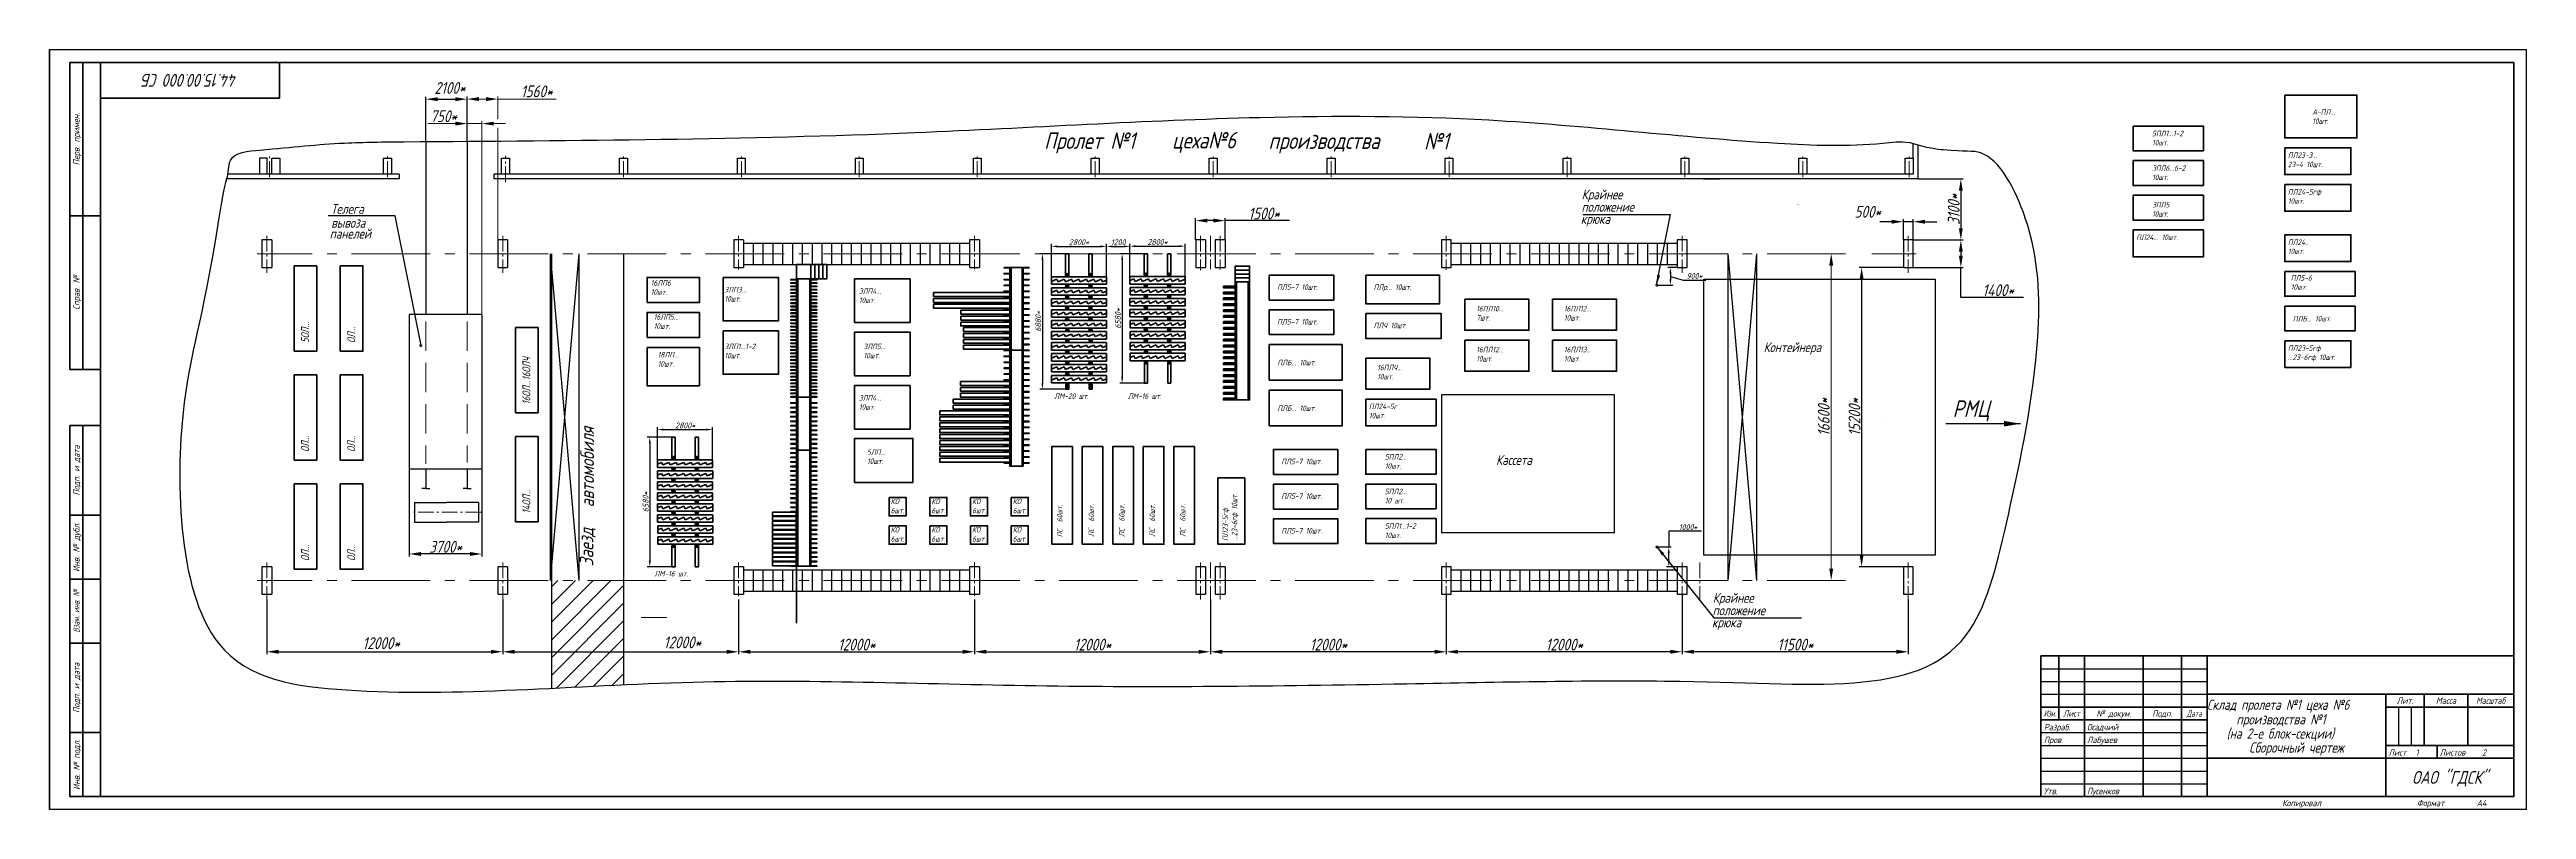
# Model space of a CAD drawing. Header units: millimetres. Extents: x -80926 to 207199, y -554506 to -32322.
# Drawn here: x -28836 to 97164, y -467560 to -428950 of the extents above; entities that cross this region are included whole.
import ezdxf
from ezdxf.enums import TextEntityAlignment as Align

# ---------------------------------------------------------------- set-up
doc = ezdxf.new("R2010")
doc.units = ezdxf.units.MM
doc.linetypes.add('GOST2.303 4', pattern=[7, 5, -2, 0])
doc.linetypes.add('GOST2.303 6', pattern=[12, 8, -1.5, 1, -1.5])
for name, color, linetype, lineweight in [('CENTER', 10, 'GOST2.303 6', 15), ('DIM', 5, 'Continuous', 15), ('Hidden', 50, 'GOST2.303 4', 15), ('KORP', 200, 'Continuous', 40)]:
    doc.layers.add(name, color=color, linetype=linetype, lineweight=lineweight)
doc.styles.add('GOST 2.304', font='CS_Gost2304.shx', dxfattribs={"oblique": 15})
doc.dimstyles.new('GOST', dxfattribs={"dimscale": 0, "dimtxt": 3, "dimasz": 3, "dimexe": 1.25, "dimexo": 0, "dimtad": 1, "dimtoh": 1, "dimdec": 3, "dimtxsty": 'GOST 2.304', "dimcen": 5, "dimadec": 3, "dimazin": 2, "dimtfac": 0.75, "dimtdec": 4, "dimtmove": 1, "dimatfit": 3, "dimfxl": 0, "dimtolj": 1, "dimarcsym": 0})

msp = doc.modelspace()

# ---------------------------------------------------------------- texts
at = {"color": 1, "linetype": 'Continuous', "lineweight": 25, "style": 'GOST 2.304', "oblique": 15.000000002}
for s, height, rotation, p in [('44.15.00.000 СБ', 650, 180, (-21685.9183, -430509.6491)), ('Перв. примен.', 325, 90, (-27470.9183, -433499.6491)), ('Справ. №', 325, 90, (-27470.9183, -441299.6491)), ('Подп. и дата', 325, 90, (-27470.9183, -450334.6491)), ('Инв. № дубл.', 325, 90, (-27470.9183, -454234.6491)), ('Подп. и дата', 325, 90, (-27470.9183, -461384.6491)), ('Инв. № подл.', 325, 90, (-27455.4677, -465284.6491))]:
    msp.add_text(s, height=height, rotation=rotation, dxfattribs=at).set_placement(p, align=Align.MIDDLE_CENTER)
at = {"color": 5, "linetype": 'Continuous', "lineweight": 25, "ltscale": 100, "style": 'GOST 2.304', "oblique": 15.000000002}
for s, height, p in [('Телега ', 500, (-14521.8999, -437294.829)), (' положение', 500, (48837.6162, -437191.0513)), ('Крайнее ', 500, (49102.8395, -436559.8434)), ('панелей', 500, (-14586.7014, -438552.3331)), ('вывоза ', 500, (-14508.2374, -438004.3646)), (' крюка', 500, (48804.6441, -437805.7444)), ('Контейнера', 500, (58357.2148, -444324.8298)), ('РМЦ', 850, (67974.2228, -447619.9969)), ('Кассета', 500, (44747.2148, -450054.8298)), (' положение', 500, (55507.6162, -457693.2565)), ('Крайнее ', 500, (55772.8395, -457062.0485)), (' крюка', 500, (55474.6441, -458307.9496))]:
    msp.add_text(s, height=height, dxfattribs=at).set_placement(p)
at = {"color": 1, "linetype": 'Continuous', "lineweight": 25, "style": 'GOST 2.304', "oblique": 15.000000002, "width": 0.8}
msp.add_text('Взам. инв. №', height=325, rotation=90, dxfattribs=at).set_placement((-27470.9183, -457484.6491), align=Align.MIDDLE_CENTER)
at = {"color": 1, "linetype": 'Continuous', "lineweight": 25, "style": 'GOST 2.304', "oblique": 15.000000002, "width": 0.974466}
for s, p in [('Склад пролета №1 цеха №6', (80914.0817, -462499.8673)), ('(на 2-е блок-секции)', (81916.1655, -463963.0623))]:
    msp.add_text(s, height=520, dxfattribs=at).set_placement(p)
at = {"color": 1, "linetype": 'Continuous', "lineweight": 25, "style": 'GOST 2.304', "oblique": 15.000000002}
for s, height, p in [('Лит.', 325, (90989.0817, -462034.6491)), ('Масса', 325, (93069.0817, -462034.6491)), ('№ докум.', 325, (76169.0817, -462684.6491)), ('Подп.', 325, (78639.0817, -462684.6491)), ('ОАО "ГДСК"', 650, (93264.0817, -465934.6491))]:
    msp.add_text(s, height=height, dxfattribs=at).set_placement(p, align=Align.MIDDLE_CENTER)
for s, width, p in [('Масштаб', 0.91954, (95344.0817, -462034.6491)), ('Изм.', 0.75, (72919.0817, -462684.6491)), ('Лист', 0.9, (74024.0817, -462684.6491)), ('Дата', 0.8, (80264.0817, -462684.6491))]:
    msp.add_text(s, height=325, dxfattribs=dict(at, width=width)).set_placement(p, align=Align.MIDDLE_CENTER)
for s, height, p in [('Разраб.', 325, (72614.5333, -463539.9212)), ('Осадчий', 325, (74809.7613, -463539.9212)), ('производства №1', 520, (82404.2127, -463245.0127)), ('Пров.', 325, (72614.5333, -464189.9212)), ('Лабушев', 325, (74809.7613, -464189.9212)), ('Лист', 325, (90144.0817, -464829.6491)), ('1', 325, (91527.7086, -464829.6491)), ('Листов', 325, (92744.0817, -464829.6491)), ('2', 325, (94904.8926, -464829.6491)), ('Утв.', 325, (72614.5333, -466789.9212)), ('Пусенков', 325, (74809.7613, -466789.9212))]:
    msp.add_text(s, height=height, dxfattribs=at).set_placement(p)
msp.add_text('Сборочный чертеж', height=520, dxfattribs=at).set_placement((85464.0817, -464675.4786), align=Align.CENTER)
at = {"color": 1, "linetype": 'Continuous', "lineweight": 25, "ltscale": 100, "style": 'GOST 2.304', "oblique": 15.000000002}
for s, p in [('Копировал', (85724.0817, -467397.1491)), ('Копировал', (85724.0818, -467397.1492)), ('Формат', (92289.0817, -467397.1491)), ('Формат', (92289.0818, -467397.1492))]:
    msp.add_text(s, height=325, dxfattribs=at).set_placement(p, align=Align.CENTER)
for p in [(94629.0817, -467397.1491), (94629.0818, -467397.1492)]:
    msp.add_text('A4', height=325, dxfattribs=at).set_placement(p)
at = {"insert": (60107.4278, -436693.9844), "char_height": 300, "attachment_point": 5, "style": 'GOST 2.304'}
msp.add_mtext('\\A1;..', dxfattribs=at)
at = {"layer": 'DIM', "char_height": 600, "attachment_point": 5, "style": 'GOST 2.304'}
for s, insert in [('\\A1;1560*', (-4058.1284, -431071.3309)), ('\\A1;750*', (-8792.5722, -432335.6874))]:
    msp.add_mtext(s, dxfattribs=dict(at, insert=insert))
at = {"layer": 'DIM', "insert": (61417.5168, -447624.8495), "char_height": 600, "attachment_point": 5, "rotation": 90, "style": 'GOST 2.304'}
msp.add_mtext('\\A1;16600*', dxfattribs=at)
at = {"layer": 'KORP', "style": 'GOST 2.304', "oblique": 15.000000002}
for s, p in [('Пролет №1', (21760.8332, -433997.8377)), ('цеха№6', (28268.6462, -433974.9091)), ('производства', (33175.3093, -434001.4857)), ('№1', (41084.6411, -434023.7831))]:
    msp.add_text(s, height=840, dxfattribs=at).set_placement(p)
for s, p in [('автомобиля', (-1136.3162, -452210.0144)), ('Заезд', (-1173.6455, -455206.373))]:
    msp.add_text(s, height=700, rotation=90, dxfattribs=at).set_placement(p)
at = {"layer": 'KORP', "char_height": 280, "width": 3856.40252, "attachment_point": 1, "style": 'GOST 2.304'}
for s, insert in [('А-ПЛ...\\P10шт.', (86265.3999, -431977.4514)), ('5ПЛ1...1-2 \\P10шт.', (78118.9251, -433071.4516)), ('ПЛ23-3...\\P23-4 10шт.', (85025.3999, -434177.4514)), ('3ПЛ6...6-2 \\P10шт.', (78118.9251, -434831.4516)), ('3ПЛ5 \\P10шт.', (78118.9251, -436691.4516)), ('ПЛ24-5гф \\P\\pt560;10шт.', (85025.3999, -436037.4514)), ('ПЛ24... 10шт.', (77308.9251, -438349.0436)), ('ПЛ24...\\P10шт.', (85025.3999, -438597.4514)), ('16ЛП6 \\P10шт.', (1745.8146, -440664.5321)), ('ПЛ5-7 10шт.', (33607.8296, -440880.671)), ('ПЛр... 10шт.', (38517.8296, -440880.671)), ('ПЛ5-6 \\P10шт.', (85175.3999, -440407.4514)), ('3ЛП3... \\P10шт.', (5495.8211, -441007.3375)), ('3ЛП4... \\P10шт.', (12334.0005, -441082.2174)), ('16ПЛ10... \\P7шт.', (43737.8296, -441973.0098)), ('16ПЛ12... \\P10шт.', (48197.8296, -441973.0098)), ('16ЛП5... \\P10шт.', (1896.664, -442394.6932)), ('ПЛ5-7 10шт.', (33607.8296, -442640.671)), ('ПЛЧ 10шт.', (38517.8296, -442830.671)), ('ПЛБ... 10шт.', (85279.2435, -442480.7439)), ('18ЛП... \\P10шт.', (2098.9491, -444314.535)), ('3ЛП1...1-2 \\P10шт.', (5495.8211, -443892.0217)), ('3ЛП5... \\P10шт.', (12567.3879, -443893.305)), ('ПЛБ... 10шт.', (33621.6732, -444713.9635)), ('16ПЛ12... \\P10шт.', (43737.8296, -444053.0098)), ('16ПЛ13... \\P10шт.', (48197.8296, -444053.0098)), ('ПЛ23-5гф\\P...23-6гф 10шт.', (85025.3999, -443977.4514)), ('16ПЛЧ... \\P10шт.', (38697.8296, -444963.079)), ('3ЛП4... \\P10шт.', (12334.0005, -446502.2174)), ('ЛМ-20 шт.', (22268.705, -446421.7685)), ('ЛМ-16 шт.', (26016.0968, -446421.7685)), ('ПЛБ... 10шт.', (33621.6732, -447033.9635)), ('ПЛ24-5г \\P10шт.', (38277.8296, -446940.671)), ('5ЛП... \\P10шт.', (12748.175, -449259.417)), ('ПЛ5-7 10шт.', (33822.8296, -449740.671)), ('5ПЛ2...\\P10шт.', (39087.8296, -449503.079)), ('КО \\P6шт.', (13950.378, -451767.7081)), ('КО \\P6шт.', (16020.378, -451767.7081)), ('КО \\P6шт.', (18090.378, -451767.7081)), ('КО \\P6шт.', (20160.378, -451767.7081)), ('ПЛ5-7 10шт.', (33822.8296, -451500.671)), ('5ПЛ2...\\P10 шт.', (39087.8296, -451263.079)), ('КО \\P6шт.', (13950.378, -453207.7081)), ('КО \\P6шт.', (16020.378, -453207.7081)), ('КО \\P6шт.', (18090.378, -453207.7081)), ('КО \\P6шт.', (20160.378, -453207.7081)), ('ПЛ5-7 10шт.', (33822.8296, -453260.671)), ('5ПЛ1...1-2 \\P10шт.', (39087.8296, -453023.079)), ('ЛМ-16 шт.', (1932.3308, -455440.2444))]:
    msp.add_mtext(s, dxfattribs=dict(at, insert=insert))
at = {"layer": 'KORP', "attachment_point": 1, "rotation": 90, "style": 'GOST 2.304'}
for s, insert, char_height, width in [('5ОЛ...', (-16036.6635, -443857.056), 400, 5509.146457), ('ОЛ...', (-13686.6635, -443857.056), 400, 5509.146457), ('16ОЛ...16ОЛЧ', (-4780.0138, -446987.1098), 400, 5509.146457), ('ОЛ...', (-16036.6635, -449397.056), 400, 5509.146457), ('ОЛ...', (-13686.6635, -449397.056), 400, 5509.146457), ('14ОЛ...', (-4780.0138, -452527.1098), 400, 5509.146457), ('ПЛ23-5гф\\P...23-6гф 10шт.', (30836.1302, -453921.9558), 280, 3856.40252), ('ЛС  60шт.', (22408.5955, -453741.9558), 280, 3856.40252), ('ЛС  60шт.', (24018.5955, -453711.9558), 280, 3856.40252), ('ЛС  60шт.', (25568.5955, -453711.9558), 280, 3856.40252), ('ЛС  60шт.', (27118.5955, -453711.9558), 280, 3856.40252), ('ЛС  60шт.', (28668.5955, -453711.9558), 280, 3856.40252), ('\\pt400;ОЛ...', (-16036.6635, -454937.056), 400, 5509.146457), ('ОЛ...', (-13686.6635, -454937.056), 400, 5509.146457)]:
    msp.add_mtext(s, dxfattribs=dict(at, insert=insert, char_height=char_height, width=width))

# ---------------------------------------------------------------- blocks, each defined once
blk = doc.blocks.new('*D405')
at = {"layer": 'Defpoints', "color": 0}
for p in [(66217, -435525), (65967, -438625), (68392, -438625)]:
    blk.add_point(p, dxfattribs=at)
at = {"layer": 'DIM', "color": 0, "lineweight": -2}
for p, q in [((66217, -435525), (68517, -435525)), ((68392, -436125), (68392, -438025)), ((65967, -438625), (68517, -438625))]:
    blk.add_line(p, q, dxfattribs=at)
at = {"layer": 'DIM', "color": 0}
for points in [[(68292, -436125), (68492, -436125), (68392, -435525)], [(68292, -438025), (68492, -438025), (68392, -438625)]]:
    blk.add_solid(points, dxfattribs=at)
at = {"layer": 'DIM', "color": 0, "insert": (68029, -437075), "char_height": 600, "attachment_point": 5, "rotation": 90, "style": 'GOST 2.304'}
blk.add_mtext('\\A1;3100*', dxfattribs=at)
blk = doc.blocks.new('*D406')
at = {"layer": 'Defpoints', "color": 0}
for p in [(65967, -438625), (65967, -440025), (68392, -440025)]:
    blk.add_point(p, dxfattribs=at)
at = {"layer": 'DIM', "color": 0, "lineweight": -2}
for p, q in [((65967, -438625), (68517, -438625)), ((68392, -439225), (68392, -439425)), ((65967, -440025), (68517, -440025)), ((68392, -441540), (68392, -440025)), ((71582, -441540), (68392, -441540))]:
    blk.add_line(p, q, dxfattribs=at)
at = {"layer": 'DIM', "color": 0}
for points in [[(68292, -439225), (68492, -439225), (68392, -438625)], [(68292, -439425), (68492, -439425), (68392, -440025)]]:
    blk.add_solid(points, dxfattribs=at)
at = {"layer": 'DIM', "color": 0, "insert": (70287, -441177), "char_height": 600, "attachment_point": 5, "style": 'GOST 2.304'}
blk.add_mtext('\\A1;1400*', dxfattribs=at)
blk = doc.blocks.new('*D407')
at = {"layer": 'Defpoints', "color": 0}
for p in [(29467, -437639), (29467, -438625), (30967, -438625)]:
    blk.add_point(p, dxfattribs=at)
at = {"layer": 'DIM', "color": 0, "lineweight": -2}
for p, q in [((29467, -438625), (29467, -437514)), ((30367, -437639), (30067, -437639)), ((30967, -438625), (30967, -437514)), ((34237, -437639), (30967, -437639))]:
    blk.add_line(p, q, dxfattribs=at)
at = {"layer": 'DIM', "color": 0}
for points in [[(30067, -437539), (30067, -437739), (29467, -437639)], [(30367, -437539), (30367, -437739), (30967, -437639)]]:
    blk.add_solid(points, dxfattribs=at)
at = {"layer": 'DIM', "color": 0, "insert": (32942, -437277), "char_height": 600, "attachment_point": 5, "style": 'GOST 2.304'}
blk.add_mtext('\\A1;1500*', dxfattribs=at)
blk = doc.blocks.new('*D408')
at = {"layer": 'Defpoints', "color": 0}
for p in [(54217, -456900), (65717, -456900), (54217, -459549)]:
    blk.add_point(p, dxfattribs=at)
at = {"layer": 'DIM', "color": 0, "lineweight": -2}
for p, q in [((54217, -456900), (54217, -459674)), ((65717, -456900), (65717, -459674)), ((65117, -459549), (54817, -459549))]:
    blk.add_line(p, q, dxfattribs=at)
at = {"layer": 'DIM', "color": 0}
for points in [[(54817, -459449), (54817, -459649), (54217, -459549)], [(65117, -459449), (65117, -459649), (65717, -459549)]]:
    blk.add_solid(points, dxfattribs=at)
at = {"layer": 'DIM', "color": 0, "insert": (59967, -459186), "char_height": 600, "attachment_point": 5, "style": 'GOST 2.304'}
blk.add_mtext('\\A1;11500*', dxfattribs=at)
blk = doc.blocks.new('*D409')
at = {"layer": 'Defpoints', "color": 0}
for p in [(42217, -456625), (54217, -456625), (42217, -459549)]:
    blk.add_point(p, dxfattribs=at)
at = {"layer": 'DIM', "color": 0, "lineweight": -2}
for p, q in [((42217, -456625), (42217, -459674)), ((54217, -456625), (54217, -459674)), ((53617, -459549), (42817, -459549))]:
    blk.add_line(p, q, dxfattribs=at)
at = {"layer": 'DIM', "color": 0}
for points in [[(42817, -459449), (42817, -459649), (42217, -459549)], [(53617, -459449), (53617, -459649), (54217, -459549)]]:
    blk.add_solid(points, dxfattribs=at)
at = {"layer": 'DIM', "color": 0, "insert": (48217, -459186), "char_height": 600, "attachment_point": 5, "style": 'GOST 2.304'}
blk.add_mtext('\\A1;12000*', dxfattribs=at)
blk = doc.blocks.new('*D410')
at = {"layer": 'Defpoints', "color": 0}
for p in [(30217, -456900), (42217, -456625), (30217, -459549)]:
    blk.add_point(p, dxfattribs=at)
at = {"layer": 'DIM', "color": 0, "lineweight": -2}
for p, q in [((30217, -456900), (30217, -459674)), ((42217, -456625), (42217, -459674)), ((41617, -459549), (30817, -459549))]:
    blk.add_line(p, q, dxfattribs=at)
at = {"layer": 'DIM', "color": 0}
for points in [[(30817, -459449), (30817, -459649), (30217, -459549)], [(41617, -459449), (41617, -459649), (42217, -459549)]]:
    blk.add_solid(points, dxfattribs=at)
at = {"layer": 'DIM', "color": 0, "insert": (36217, -459186), "char_height": 600, "attachment_point": 5, "style": 'GOST 2.304'}
blk.add_mtext('\\A1;12000*', dxfattribs=at)
blk = doc.blocks.new('*D411')
at = {"layer": 'Defpoints', "color": 0}
for p in [(-7593, -431469), (-9693, -433625), (-7593, -433625)]:
    blk.add_point(p, dxfattribs=at)
at = {"layer": 'DIM', "color": 0, "lineweight": -2}
for p, q in [((-9693, -433625), (-9693, -431344)), ((-9093, -431469), (-8193, -431469)), ((-7593, -433625), (-7593, -431344))]:
    blk.add_line(p, q, dxfattribs=at)
at = {"layer": 'DIM', "color": 0}
for points in [[(-9093, -431369), (-9093, -431569), (-9693, -431469)], [(-8193, -431369), (-8193, -431569), (-7593, -431469)]]:
    blk.add_solid(points, dxfattribs=at)
at = {"layer": 'DIM', "color": 0, "insert": (-8469, -430898), "char_height": 600, "attachment_point": 5, "style": 'GOST 2.304'}
blk.add_mtext('\\A1;2100*', dxfattribs=at)
blk = doc.blocks.new('*D412')
at = {"layer": 'Defpoints', "color": 0}
for p in [(-10543, -450257), (-6843, -450257), (-10543, -454579)]:
    blk.add_point(p, dxfattribs=at)
at = {"layer": 'DIM', "color": 0, "lineweight": -2}
for p, q in [((-10543, -450257), (-10543, -454704)), ((-6843, -450257), (-6843, -454704)), ((-7443, -454579), (-9943, -454579))]:
    blk.add_line(p, q, dxfattribs=at)
at = {"layer": 'DIM', "color": 0}
for points in [[(-9943, -454479), (-9943, -454679), (-10543, -454579)], [(-7443, -454479), (-7443, -454679), (-6843, -454579)]]:
    blk.add_solid(points, dxfattribs=at)
at = {"layer": 'DIM', "color": 0, "insert": (-8693, -454216), "char_height": 600, "attachment_point": 5, "style": 'GOST 2.304'}
blk.add_mtext('\\A1;3700*', dxfattribs=at)
blk = doc.blocks.new('*D413')
at = {"layer": 'Defpoints', "color": 0}
for p in [(18217, -456900), (30217, -456900), (30217, -459549)]:
    blk.add_point(p, dxfattribs=at)
at = {"layer": 'DIM', "color": 0, "lineweight": -2}
for p, q in [((18217, -456900), (18217, -459674)), ((30217, -456900), (30217, -459674)), ((18817, -459549), (29617, -459549))]:
    blk.add_line(p, q, dxfattribs=at)
at = {"layer": 'DIM', "color": 0}
for points in [[(18817, -459449), (18817, -459649), (18217, -459549)], [(29617, -459449), (29617, -459649), (30217, -459549)]]:
    blk.add_solid(points, dxfattribs=at)
at = {"layer": 'DIM', "color": 0, "insert": (24217, -459186), "char_height": 600, "attachment_point": 5, "style": 'GOST 2.304'}
blk.add_mtext('\\A1;12000*', dxfattribs=at)
blk = doc.blocks.new('*D414')
at = {"layer": 'Defpoints', "color": 0}
for p in [(6217, -456900), (18217, -456900), (18217, -459549)]:
    blk.add_point(p, dxfattribs=at)
at = {"layer": 'DIM', "color": 0, "lineweight": -2}
for p, q in [((6217, -456900), (6217, -459674)), ((18217, -456900), (18217, -459674)), ((6817, -459549), (17617, -459549))]:
    blk.add_line(p, q, dxfattribs=at)
at = {"layer": 'DIM', "color": 0}
for points in [[(6817, -459449), (6817, -459649), (6217, -459549)], [(17617, -459449), (17617, -459649), (18217, -459549)]]:
    blk.add_solid(points, dxfattribs=at)
at = {"layer": 'DIM', "color": 0, "insert": (12217, -459186), "char_height": 600, "attachment_point": 5, "style": 'GOST 2.304'}
blk.add_mtext('\\A1;12000*', dxfattribs=at)
blk = doc.blocks.new('*D415')
at = {"layer": 'Defpoints', "color": 0}
for p in [(-5783, -456900), (6217, -456900), (6217, -459549)]:
    blk.add_point(p, dxfattribs=at)
at = {"layer": 'DIM', "color": 0, "lineweight": -2}
for p, q in [((-5783, -456900), (-5783, -459674)), ((6217, -456900), (6217, -459674)), ((-5183, -459549), (5617, -459549))]:
    blk.add_line(p, q, dxfattribs=at)
at = {"layer": 'DIM', "color": 0}
for points in [[(-5183, -459449), (-5183, -459649), (-5783, -459549)], [(5617, -459449), (5617, -459649), (6217, -459549)]]:
    blk.add_solid(points, dxfattribs=at)
at = {"layer": 'DIM', "color": 0, "insert": (3352, -459073), "char_height": 600, "attachment_point": 5, "style": 'GOST 2.304'}
blk.add_mtext('\\A1;12000*', dxfattribs=at)
blk = doc.blocks.new('*D416')
at = {"layer": 'Defpoints', "color": 0}
for p in [(-17783, -456900), (-5783, -456900), (-5783, -459549)]:
    blk.add_point(p, dxfattribs=at)
at = {"layer": 'DIM', "color": 0, "lineweight": -2}
for p, q in [((-17783, -456900), (-17783, -459674)), ((-5783, -456900), (-5783, -459674)), ((-17183, -459549), (-6383, -459549))]:
    blk.add_line(p, q, dxfattribs=at)
at = {"layer": 'DIM', "color": 0}
for points in [[(-17183, -459449), (-17183, -459649), (-17783, -459549)], [(-6383, -459449), (-6383, -459649), (-5783, -459549)]]:
    blk.add_solid(points, dxfattribs=at)
at = {"layer": 'DIM', "color": 0, "insert": (-11966, -459112), "char_height": 600, "attachment_point": 5, "style": 'GOST 2.304'}
blk.add_mtext('\\A1;12000*', dxfattribs=at)
blk = doc.blocks.new('*D417')
at = {"layer": 'Defpoints', "color": 0}
for p in [(65467, -437697), (65467, -438625), (65967, -438625)]:
    blk.add_point(p, dxfattribs=at)
at = {"layer": 'DIM', "color": 0, "lineweight": -2}
for p, q in [((64867, -437697), (64267, -437697)), ((65467, -438625), (65467, -437572)), ((65967, -437697), (65467, -437697)), ((65967, -438625), (65967, -437572)), ((66567, -437697), (67167, -437697))]:
    blk.add_line(p, q, dxfattribs=at)
at = {"layer": 'DIM', "color": 0}
for points in [[(64867, -437597), (64867, -437797), (65467, -437697)], [(66567, -437597), (66567, -437797), (65967, -437697)]]:
    blk.add_solid(points, dxfattribs=at)
at = {"layer": 'DIM', "color": 0, "insert": (63654, -437191), "char_height": 600, "attachment_point": 5, "style": 'GOST 2.304'}
blk.add_mtext('\\A1;500*', dxfattribs=at)
blk = doc.blocks.new('*D418')
at = {"layer": 'Defpoints', "color": 0}
for p in [(65467, -440025), (63344, -455225), (65467, -455225)]:
    blk.add_point(p, dxfattribs=at)
at = {"layer": 'DIM', "color": 0, "lineweight": -2}
for p, q in [((65467, -440025), (63219, -440025)), ((63344, -440625), (63344, -454625)), ((65467, -455225), (63219, -455225))]:
    blk.add_line(p, q, dxfattribs=at)
at = {"layer": 'DIM', "color": 0}
for points in [[(63244, -440625), (63444, -440625), (63344, -440025)], [(63244, -454625), (63444, -454625), (63344, -455225)]]:
    blk.add_solid(points, dxfattribs=at)
at = {"layer": 'DIM', "color": 0, "insert": (62981, -447625), "char_height": 600, "attachment_point": 5, "rotation": 90, "style": 'GOST 2.304'}
blk.add_mtext('\\A1;15200*', dxfattribs=at)
blk = doc.blocks.new('*D419')
at = {"layer": 'Defpoints', "color": 0, "ltscale": 100}
for p in [(52930, -440925), (53618, -440925), (53967, -440025)]:
    blk.add_point(p, dxfattribs=at)
at = {"layer": 'DIM', "color": 0, "lineweight": -2, "ltscale": 100}
for p, q in [((52930, -440925), (53743, -440925)), ((53967, -440025), (53493, -440025)), ((53618, -440325), (53618, -440625)), ((53618, -440475), (54258, -440664)), ((54258, -440664), (55426, -440664))]:
    blk.add_line(p, q, dxfattribs=at)
at = {"layer": 'DIM', "color": 0, "ltscale": 100}
for points in [[(53568, -440325), (53668, -440325), (53618, -440025)], [(53568, -440625), (53668, -440625), (53618, -440925)]]:
    blk.add_solid(points, dxfattribs=at)
at = {"layer": 'DIM', "color": 0, "ltscale": 100, "insert": (54842, -440451), "char_height": 300, "attachment_point": 5, "style": 'GOST 2.304'}
blk.add_mtext('\\A1;900*', dxfattribs=at)
blk = doc.blocks.new('*D420')
at = {"layer": 'Defpoints', "color": 0, "ltscale": 100}
for p in [(52930, -454225), (53535, -454225), (53967, -455225)]:
    blk.add_point(p, dxfattribs=at)
at = {"layer": 'DIM', "color": 0, "lineweight": -2, "ltscale": 100}
for p, q in [((55192, -453427), (53535, -453427)), ((53535, -453427), (53535, -454225)), ((52930, -454225), (53660, -454225)), ((53535, -454925), (53535, -454525)), ((53967, -455225), (53410, -455225))]:
    blk.add_line(p, q, dxfattribs=at)
at = {"layer": 'DIM', "color": 0, "ltscale": 100}
for points in [[(53485, -454525), (53585, -454525), (53535, -454225)], [(53485, -454925), (53585, -454925), (53535, -455225)]]:
    blk.add_solid(points, dxfattribs=at)
at = {"layer": 'DIM', "color": 0, "ltscale": 100, "insert": (54514, -453214), "char_height": 300, "attachment_point": 5, "style": 'GOST 2.304'}
blk.add_mtext('\\A1;1000*', dxfattribs=at)
blk = doc.blocks.new('*D424')
at = {"layer": 'Defpoints', "color": 0}
for p in [(22851, -439325), (21670, -446205), (22851, -446205)]:
    blk.add_point(p, dxfattribs=at)
at = {"layer": 'DIM', "color": 0, "lineweight": -2}
for p, q in [((22851, -439325), (21545, -439325)), ((21670, -439625), (21670, -445905)), ((22851, -446205), (21545, -446205))]:
    blk.add_line(p, q, dxfattribs=at)
at = {"layer": 'DIM', "color": 0}
for points in [[(21620, -439625), (21720, -439625), (21670, -439325)], [(21620, -445905), (21720, -445905), (21670, -446205)]]:
    blk.add_solid(points, dxfattribs=at)
at = {"layer": 'DIM', "color": 0, "insert": (21457, -442765), "char_height": 300, "attachment_point": 5, "rotation": 90, "style": 'GOST 2.304'}
blk.add_mtext('\\A1;6880*', dxfattribs=at)
blk = doc.blocks.new('*D421')
at = {"layer": 'Defpoints', "color": 0}
for p in [(24926, -438951), (22126, -440671), (24926, -440671)]:
    blk.add_point(p, dxfattribs=at)
at = {"layer": 'DIM', "color": 0, "lineweight": -2}
for p, q in [((22126, -440671), (22126, -438826)), ((22426, -438951), (24626, -438951)), ((24926, -440671), (24926, -438826))]:
    blk.add_line(p, q, dxfattribs=at)
at = {"layer": 'DIM', "color": 0}
for points in [[(22426, -438901), (22426, -439001), (22126, -438951)], [(24626, -438901), (24626, -439001), (24926, -438951)]]:
    blk.add_solid(points, dxfattribs=at)
at = {"layer": 'DIM', "color": 0, "insert": (23526, -438738), "char_height": 300, "attachment_point": 5, "style": 'GOST 2.304'}
blk.add_mtext('\\A1;2800*', dxfattribs=at)
blk = doc.blocks.new('*D425')
at = {"layer": 'Defpoints', "color": 0, "ltscale": 100}
for p in [(26853, -439325), (25727, -445905), (26857, -445905)]:
    blk.add_point(p, dxfattribs=at)
at = {"layer": 'DIM', "color": 0, "lineweight": -2, "ltscale": 100}
for p, q in [((26853, -439325), (25602, -439325)), ((25727, -439625), (25727, -445605)), ((26857, -445905), (25602, -445905))]:
    blk.add_line(p, q, dxfattribs=at)
at = {"layer": 'DIM', "color": 0, "ltscale": 100}
for points in [[(25677, -439625), (25777, -439625), (25727, -439325)], [(25677, -445605), (25777, -445605), (25727, -445905)]]:
    blk.add_solid(points, dxfattribs=at)
at = {"layer": 'DIM', "color": 0, "ltscale": 100, "insert": (25514, -442615), "char_height": 300, "attachment_point": 5, "rotation": 90, "style": 'GOST 2.304'}
blk.add_mtext('\\A1;6580*', dxfattribs=at)
blk = doc.blocks.new('*D422')
at = {"layer": 'Defpoints', "color": 0}
for p in [(26125, -438951), (24926, -440671), (26125, -440671)]:
    blk.add_point(p, dxfattribs=at)
at = {"layer": 'DIM', "color": 0, "lineweight": -2}
for p, q in [((24926, -440671), (24926, -438826)), ((25226, -438951), (25825, -438951)), ((26125, -440671), (26125, -438826))]:
    blk.add_line(p, q, dxfattribs=at)
at = {"layer": 'DIM', "color": 0}
for points in [[(25226, -438901), (25226, -439001), (24926, -438951)], [(25825, -438901), (25825, -439001), (26125, -438951)]]:
    blk.add_solid(points, dxfattribs=at)
at = {"layer": 'DIM', "color": 0, "insert": (25525, -438738), "char_height": 300, "attachment_point": 5, "style": 'GOST 2.304'}
blk.add_mtext('\\A1;1200', dxfattribs=at)
blk = doc.blocks.new('*D423')
at = {"layer": 'Defpoints', "color": 0}
for p in [(28925, -438938), (26125, -440658), (28925, -440658)]:
    blk.add_point(p, dxfattribs=at)
at = {"layer": 'DIM', "color": 0, "lineweight": -2}
for p, q in [((26125, -440658), (26125, -438813)), ((26425, -438938), (28625, -438938)), ((28925, -440658), (28925, -438813))]:
    blk.add_line(p, q, dxfattribs=at)
at = {"layer": 'DIM', "color": 0}
for points in [[(26425, -438888), (26425, -438988), (26125, -438938)], [(28625, -438888), (28625, -438988), (28925, -438938)]]:
    blk.add_solid(points, dxfattribs=at)
at = {"layer": 'DIM', "color": 0, "insert": (27525, -438726), "char_height": 300, "attachment_point": 5, "style": 'GOST 2.304'}
blk.add_mtext('\\A1;2800*', dxfattribs=at)
blk = doc.blocks.new('*D427')
at = {"layer": 'Defpoints', "color": 0, "ltscale": 100}
for p in [(2824, -448646), (1698, -455226), (2828, -455226)]:
    blk.add_point(p, dxfattribs=at)
at = {"layer": 'DIM', "color": 0, "lineweight": -2, "ltscale": 100}
for p, q in [((2824, -448646), (1573, -448646)), ((1698, -448946), (1698, -454926)), ((2828, -455226), (1573, -455226))]:
    blk.add_line(p, q, dxfattribs=at)
at = {"layer": 'DIM', "color": 0, "ltscale": 100}
for points in [[(1648, -448946), (1748, -448946), (1698, -448646)], [(1648, -454926), (1748, -454926), (1698, -455226)]]:
    blk.add_solid(points, dxfattribs=at)
at = {"layer": 'DIM', "color": 0, "ltscale": 100, "insert": (1485, -451936), "char_height": 300, "attachment_point": 5, "rotation": 90, "style": 'GOST 2.304'}
blk.add_mtext('\\A1;6580*', dxfattribs=at)
blk = doc.blocks.new('*D426')
at = {"layer": 'Defpoints', "color": 0}
for p in [(4896, -448259), (2096, -449979), (4896, -449979)]:
    blk.add_point(p, dxfattribs=at)
at = {"layer": 'DIM', "color": 0, "lineweight": -2}
for p, q in [((2096, -449979), (2096, -448134)), ((2396, -448259), (4596, -448259)), ((4896, -449979), (4896, -448134))]:
    blk.add_line(p, q, dxfattribs=at)
at = {"layer": 'DIM', "color": 0}
for points in [[(2396, -448209), (2396, -448309), (2096, -448259)], [(4596, -448209), (4596, -448309), (4896, -448259)]]:
    blk.add_solid(points, dxfattribs=at)
at = {"layer": 'DIM', "color": 0, "insert": (3496, -448047), "char_height": 300, "attachment_point": 5, "style": 'GOST 2.304'}
blk.add_mtext('\\A1;2800*', dxfattribs=at)

# ---------------------------------------------------------------- dimensions: what is measured, and where the dimension line sits
at = {"layer": 'DIM'}
for base, p1, p2, text, picture, middle in [((-7592.5722, -431468.919), (-9692.5722, -433624.6942), (-7592.5722, -433624.6942), '2100*', '*D411', (-8469.1758, -431260.2643)), ((29467.4278, -437639.1784), (30967.4278, -438624.8495), (29467.4278, -438624.8495), '1500*', '*D407', (32942.0803, -437796.3068)), ((65467.4278, -437697.3568), (65967.4278, -438624.8495), (65467.4278, -438624.8495), '500*', '*D417', (63653.8925, -437553.9078)), ((-5782.5722, -459548.7123), (-17782.5722, -456899.8899), (-5782.5722, -456899.8899), '12000*', '*D416', (-11966.3673, -459474.721)), ((6217.4278, -459548.7123), (-5782.5722, -456899.8899), (6217.4278, -456899.8899), '12000*', '*D415', (3352.0962, -459435.093))]:
    dim = msp.add_linear_dim(base=base, p1=p1, p2=p2, text=text, dimstyle='GOST', override={"dimscale": 100, "dimtxt": 6, "dimasz": 6, "dimlfac": 1, "dimtxsty": 'GOST 2.304', "dimsah": 1, "dimtolj": 1}, dxfattribs=at)
    dim.commit()
    dim.dimension.update_dxf_attribs({"geometry": picture, "text_midpoint": middle, "dimtype": 160})
for base, p1, p2, text, override, picture, middle in [((68391.7893, -438624.8495), (66217.4278, -435524.8495), (65967.4278, -438624.8495), '3100*', {"dimscale": 100, "dimtxt": 6, "dimasz": 6, "dimlfac": 1, "dimtxsty": 'GOST 2.304', "dimsah": 1, "dimtolj": 1}, '*D405', (68029.2893, -437074.8495)), ((21669.662, -446204.8495), (22850.5319, -439324.8495), (22850.5319, -446204.8495), '6880*', {"dimscale": 100, "dimlfac": 1, "dimtxsty": 'GOST 2.304', "dimsah": 1, "dimtolj": 1}, '*D424', (21457.162, -442764.8495)), ((63343.7713, -455224.8495), (65467.4278, -440024.8495), (65467.4278, -455224.8495), '15200*', {"dimscale": 100, "dimtxt": 6, "dimasz": 6, "dimlfac": 1, "dimtxsty": 'GOST 2.304', "dimsah": 1, "dimtolj": 1}, '*D418', (62981.2713, -447624.8495))]:
    dim = msp.add_linear_dim(base=base, p1=p1, p2=p2, angle=90, text=text, dimstyle='GOST', override=override, dxfattribs=at)
    dim.commit()
    dim.dimension.update_dxf_attribs({"geometry": picture, "text_midpoint": middle})
for base, p1, p2, text, override, picture, middle in [((24926.0785, -438950.9643), (22126.0785, -440671.0691), (24926.0785, -440671.0691), '2800*', {"dimscale": 100, "dimlfac": 1, "dimtxsty": 'GOST 2.304', "dimsah": 1, "dimtolj": 1}, '*D421', (23526.0785, -438738.4643)), ((26124.5408, -438950.9643), (24926.0785, -440671.0691), (26124.5408, -440671.0691), '1200', {"dimscale": 100, "dimlfac": 1, "dimtxsty": 'GOST 2.304', "dimsah": 1, "dimtolj": 1}, '*D422', (25525.3096, -438738.4643)), ((28924.5408, -438938.2989), (26124.5408, -440658.4037), (28924.5408, -440658.4037), '2800*', {"dimscale": 100, "dimlfac": 1, "dimtxsty": 'GOST 2.304', "dimsah": 1, "dimtolj": 1}, '*D423', (27524.5408, -438725.7989)), ((4895.5494, -448259.188), (2095.5494, -449979.2928), (4895.5494, -449979.2928), '2800*', {"dimscale": 100, "dimlfac": 1, "dimtxsty": 'GOST 2.304', "dimsah": 1, "dimtolj": 1}, '*D426', (3495.5494, -448046.688)), ((-10542.5722, -454578.8242), (-6842.5722, -450256.8688), (-10542.5722, -450256.8688), '3700*', {"dimscale": 100, "dimtxt": 6, "dimasz": 6, "dimlfac": 1, "dimtxsty": 'GOST 2.304', "dimsah": 1, "dimtolj": 1}, '*D412', (-8692.5722, -454216.3242)), ((18217.4278, -459548.7123), (6217.4278, -456899.8899), (18217.4278, -456899.8899), '12000*', {"dimscale": 100, "dimtxt": 6, "dimasz": 6, "dimlfac": 1, "dimtxsty": 'GOST 2.304', "dimsah": 1, "dimtolj": 1}, '*D414', (12217.4278, -459186.2123)), ((30217.4278, -459548.7123), (18217.4278, -456899.8899), (30217.4278, -456899.8899), '12000*', {"dimscale": 100, "dimtxt": 6, "dimasz": 6, "dimlfac": 1, "dimtxsty": 'GOST 2.304', "dimsah": 1, "dimtolj": 1}, '*D413', (24217.4278, -459186.2123)), ((30217.4278, -459548.7123), (42217.4278, -456624.8495), (30217.4278, -456899.8899), '12000*', {"dimscale": 100, "dimtxt": 6, "dimasz": 6, "dimlfac": 1, "dimtxsty": 'GOST 2.304', "dimsah": 1, "dimtolj": 1}, '*D410', (36217.4278, -459186.2123)), ((42217.4278, -459548.7123), (54217.4278, -456624.8495), (42217.4278, -456624.8495), '12000*', {"dimscale": 100, "dimtxt": 6, "dimasz": 6, "dimlfac": 1, "dimtxsty": 'GOST 2.304', "dimsah": 1, "dimtolj": 1}, '*D409', (48217.4278, -459186.2123)), ((54217.4278, -459548.7123), (65717.4278, -456899.8899), (54217.4278, -456899.8899), '11500*', {"dimscale": 100, "dimtxt": 6, "dimasz": 6, "dimlfac": 1, "dimtxsty": 'GOST 2.304', "dimsah": 1, "dimtolj": 1}, '*D408', (59967.4278, -459186.2123))]:
    dim = msp.add_linear_dim(base=base, p1=p1, p2=p2, text=text, dimstyle='GOST', override=override, dxfattribs=at)
    dim.commit()
    dim.dimension.update_dxf_attribs({"geometry": picture, "text_midpoint": middle})
at = {"layer": 'DIM', "ltscale": 100}
for base, p1, p2, picture, middle in [((25726.8552, -445904.8495), (26852.8335, -439324.8495), (26856.6777, -445904.8495), '*D425', (25514.3552, -442614.8495)), ((1697.8639, -455225.7387), (2823.8422, -448645.7387), (2827.6864, -455225.7387), '*D427', (1485.3639, -451935.7387))]:
    dim = msp.add_linear_dim(base=base, p1=p1, p2=p2, angle=90, text='6580*', dimstyle='GOST', override={"dimscale": 100, "dimlfac": 1, "dimtxsty": 'GOST 2.304', "dimsah": 1, "dimtolj": 1}, dxfattribs=at)
    dim.commit()
    dim.dimension.update_dxf_attribs({"geometry": picture, "text_midpoint": middle})
at = {"layer": 'DIM'}
dim = msp.add_linear_dim(base=(68391.7893, -440024.8495), p1=(65967.4278, -438624.8495), p2=(65967.4278, -440024.8495), angle=90, text='1400*', dimstyle='GOST', override={"dimscale": 100, "dimtxt": 6, "dimasz": 6, "dimlfac": 1, "dimtxsty": 'GOST 2.304', "dimsah": 1, "dimtolj": 1}, dxfattribs=at)
dim.commit()
dim.dimension.update_dxf_attribs({"geometry": '*D406', "text_midpoint": (68860, -441539.6014), "dimtype": 160})
at = {"layer": 'DIM', "ltscale": 100}
for base, p1, p2, text, picture, middle in [((53617.6577, -440924.8495), (53967.4278, -440024.8495), (52929.7083, -440924.8495), '900*', '*D419', (54320, -440663.8615)), ((53535.0128, -454224.8495), (53967.4278, -455224.8495), (52929.7083, -454224.8495), '1000*', '*D420', (53874.4944, -453426.5461))]:
    dim = msp.add_linear_dim(base=base, p1=p1, p2=p2, angle=90, text=text, dimstyle='GOST', override={"dimscale": 100, "dimlfac": 1, "dimtxsty": 'GOST 2.304', "dimsah": 1, "dimtolj": 1}, dxfattribs=at)
    dim.commit()
    dim.dimension.update_dxf_attribs({"geometry": picture, "text_midpoint": middle, "dimtype": 160})

# ---------------------------------------------------------------- hatches: boundary and pattern name
at = {"ltscale": 100}
h = msp.add_hatch(dxfattribs=at)
h.set_pattern_fill('ANSI31', color=256, scale=200, style=0)
h.set_pattern_definition([(45, (-13435.2, -131420.9), (-449.0128, 449.0128), [])])
edge = h.paths.add_edge_path()
edge.add_line((364.1983, -455924.8495), (-3307.9238, -455924.8495))
edge.add_line((-3307.9238, -455924.8495), (-3307.9238, -461403.9553))
edge.add_spline(control_points=[(-3307.9238, -461403.9553), (-2090.9591, -461345.0757), (-866.261, -461281.1418), (364.1983, -461224.1246)], knot_values=[42725.6906691885, 42725.6906691885, 42725.6906691885, 42725.6906691885, 46500.7732004951, 46500.7732004951, 46500.7732004951, 46500.7732004951], degree=3, periodic=0)
edge.add_line((364.1983, -461224.1246), (364.1983, -455924.8495))

# ---------------------------------------------------------------- linework, layer by layer
for p, q in [((-28835.9183, -467559.6491), (-28835.9183, -428949.6491)), ((-28835.9183, -428949.6491), (97164.0817, -428949.6491)), ((-17760.1954, -434474.8495), (-18160.1954, -434474.8495)), ((-18160.1954, -434474.8495), (-18160.1954, -435274.8495)), ((-17760.1954, -435274.8495), (-17760.1954, -434474.8495)), ((-17524.949, -434474.8495), (-17124.949, -434474.8495)), ((-17524.949, -435274.8495), (-17524.949, -434474.8495)), ((-17124.949, -434474.8495), (-17124.949, -435274.8495)), ((-11842.5722, -434474.8495), (-11442.5722, -434474.8495)), ((-11842.5722, -435274.8495), (-11842.5722, -434474.8495)), ((-11442.5722, -434474.8495), (-11442.5722, -435274.8495)), ((-9692.5722, -433619.3948), (-9692.5722, -442419.1975)), ((-7592.5722, -433583.5948), (-7592.5722, -442419.1975)), ((-5842.5722, -434474.8495), (-5442.5722, -434474.8495)), ((-5842.5722, -435274.8495), (-5842.5722, -434474.8495)), ((-5442.5722, -434474.8495), (-5442.5722, -435274.8495)), ((157.4278, -434474.8495), (557.4278, -434474.8495)), ((157.4278, -435274.8495), (157.4278, -434474.8495)), ((557.4278, -434474.8495), (557.4278, -435274.8495)), ((6157.4278, -434474.8495), (6557.4278, -434474.8495)), ((6157.4278, -435274.8495), (6157.4278, -434474.8495)), ((6557.4278, -434474.8495), (6557.4278, -435274.8495)), ((12157.4278, -434474.8495), (12557.4278, -434474.8495)), ((12157.4278, -435274.8495), (12157.4278, -434474.8495)), ((12557.4278, -434474.8495), (12557.4278, -435274.8495)), ((18157.4278, -434474.8495), (18557.4278, -434474.8495)), ((18157.4278, -435274.8495), (18157.4278, -434474.8495)), ((18557.4278, -434474.8495), (18557.4278, -435274.8495)), ((24157.4278, -434474.8495), (24557.4278, -434474.8495)), ((24157.4278, -435274.8495), (24157.4278, -434474.8495)), ((24557.4278, -434474.8495), (24557.4278, -435274.8495)), ((30157.4278, -434474.8495), (30557.4278, -434474.8495)), ((30157.4278, -435274.8495), (30157.4278, -434474.8495)), ((30557.4278, -434474.8495), (30557.4278, -435274.8495)), ((36157.4278, -434474.8495), (36557.4278, -434474.8495)), ((36157.4278, -435274.8495), (36157.4278, -434474.8495)), ((36557.4278, -434474.8495), (36557.4278, -435274.8495)), ((42157.4278, -434474.8495), (42557.4278, -434474.8495)), ((42157.4278, -435274.8495), (42157.4278, -434474.8495)), ((42557.4278, -434474.8495), (42557.4278, -435274.8495)), ((48157.4278, -434474.8495), (48557.4278, -434474.8495)), ((48157.4278, -435274.8495), (48157.4278, -434474.8495)), ((48557.4278, -434474.8495), (48557.4278, -435274.8495)), ((54157.4278, -434474.8495), (54557.4278, -434474.8495)), ((54157.4278, -435274.8495), (54157.4278, -434474.8495)), ((54557.4278, -434474.8495), (54557.4278, -435274.8495)), ((60157.4278, -434474.8495), (60557.4278, -434474.8495)), ((60157.4278, -435274.8495), (60157.4278, -434474.8495)), ((60557.4278, -434474.8495), (60557.4278, -435274.8495)), ((65567.4278, -434474.8495), (65967.4278, -434474.8495)), ((65567.4278, -435274.8495), (65567.4278, -434474.8495)), ((65967.4278, -434474.8495), (65967.4278, -433731.2751)), ((65967.4278, -434474.8495), (65967.4278, -435274.8495)), ((66217.4278, -435524.8495), (66217.4278, -433803.4042)), ((-11042.5722, -435524.8495), (-19826.9021, -435524.8495)), ((-11042.5722, -435274.8495), (-19762.8819, -435274.8495)), ((-11042.5722, -435274.8495), (-11042.5722, -435524.8495)), ((65967.4278, -435274.8495), (-6242.5722, -435274.8495)), ((-6242.5722, -435274.8495), (-6242.5722, -435524.8495)), ((66217.4278, -435524.8495), (-6242.5722, -435524.8495)), ((24557.4278, -435274.8495), (24157.4278, -435274.8495)), ((30557.4278, -435274.8495), (30157.4278, -435274.8495)), ((36557.4278, -435274.8495), (36157.4278, -435274.8495)), ((42557.4278, -435274.8495), (42157.4278, -435274.8495)), ((48557.4278, -435274.8495), (48157.4278, -435274.8495)), ((54557.4278, -435274.8495), (54157.4278, -435274.8495)), ((55307.4278, -435524.8495), (56114.552, -435524.8495)), ((55307.4278, -435524.8495), (56114.552, -435524.8495)), ((60557.4278, -435274.8495), (60157.4278, -435274.8495)), ((-17532.5722, -438624.8495), (-18032.5722, -438624.8495)), ((-18032.5722, -438624.8495), (-18032.5722, -440024.8495)), ((-17532.5722, -438624.8495), (-17532.5722, -440024.8495)), ((-5532.5722, -438624.8495), (-6032.5722, -438624.8495)), ((-6032.5722, -438624.8495), (-6032.5722, -440024.8495)), ((-5532.5722, -438624.8495), (-5532.5722, -440024.8495)), ((6467.4278, -438624.8495), (5967.4278, -438624.8495)), ((5967.4278, -438624.8495), (5967.4278, -440024.8495)), ((6467.4278, -438624.8495), (6467.4278, -440024.8495)), ((6467.4278, -438782.802), (17967.4278, -438782.802)), ((6967.4278, -439866.8971), (6967.4278, -438782.802)), ((7467.4278, -439866.8971), (7467.4278, -438782.802)), ((7967.4278, -439866.8971), (7967.4278, -438782.802)), ((8467.4278, -439866.8971), (8467.4278, -438782.802)), ((8967.4278, -439866.8971), (8967.4278, -438782.802)), ((9467.4278, -439866.8971), (9467.4278, -438782.802)), ((9967.4278, -439866.8971), (9967.4278, -438782.802)), ((10467.4278, -439866.8971), (10467.4278, -438782.802)), ((10967.4278, -439866.8971), (10967.4278, -438782.802)), ((11467.4278, -439866.8971), (11467.4278, -438782.802)), ((11967.4278, -439866.8971), (11967.4278, -438782.802)), ((12467.4278, -439866.8971), (12467.4278, -438782.802)), ((12967.4278, -439866.8971), (12967.4278, -438782.802)), ((13467.4278, -439866.8971), (13467.4278, -438782.802)), ((13967.4278, -439866.8971), (13967.4278, -438782.802)), ((14467.4278, -439866.8971), (14467.4278, -438782.802)), ((14967.4278, -439866.8971), (14967.4278, -438782.802)), ((15467.4278, -439866.8971), (15467.4278, -438782.802)), ((15967.4278, -439866.8971), (15967.4278, -438782.802)), ((16467.4278, -439866.8971), (16467.4278, -438782.802)), ((16967.4278, -439866.8971), (16967.4278, -438782.802)), ((17467.4278, -439866.8971), (17467.4278, -438782.802)), ((18467.4278, -438624.8495), (17967.4278, -438624.8495)), ((17967.4278, -438624.8495), (17967.4278, -440024.8495)), ((18467.4278, -438624.8495), (18467.4278, -440024.8495)), ((29967.4278, -438624.8495), (29467.4278, -438624.8495)), ((29467.4278, -438624.8495), (29467.4278, -440024.8495)), ((29967.4278, -438624.8495), (29967.4278, -440024.8495)), ((30967.4278, -438624.8495), (30467.4278, -438624.8495)), ((30467.4278, -438624.8495), (30467.4278, -440024.8495)), ((30967.4278, -438624.8495), (30967.4278, -440024.8495)), ((42467.4278, -438624.8495), (41967.4278, -438624.8495)), ((41967.4278, -438624.8495), (41967.4278, -440024.8495)), ((42467.4278, -440024.8495), (42467.4278, -438624.8495)), ((42467.4278, -438782.802), (53967.4278, -438782.802)), ((42967.4278, -439866.8971), (42967.4278, -438782.802)), ((43467.4278, -439866.8971), (43467.4278, -438782.802)), ((43967.4278, -439866.8971), (43967.4278, -438782.802)), ((44467.4278, -439866.8971), (44467.4278, -438782.802)), ((44967.4278, -439866.8971), (44967.4278, -438782.802)), ((45467.4278, -439866.8971), (45467.4278, -438782.802)), ((45967.4278, -439866.8971), (45967.4278, -438782.802)), ((46467.4278, -439866.8971), (46467.4278, -438782.802)), ((46967.4278, -439866.8971), (46967.4278, -438782.802)), ((47467.4278, -439866.8971), (47467.4278, -438782.802)), ((47967.4278, -439866.8971), (47967.4278, -438782.802)), ((48467.4278, -439866.8971), (48467.4278, -438782.802)), ((48967.4278, -439866.8971), (48967.4278, -438782.802)), ((49467.4278, -439866.8971), (49467.4278, -438782.802)), ((49967.4278, -439866.8971), (49967.4278, -438782.802)), ((50467.4278, -439866.8971), (50467.4278, -438782.802)), ((50967.4278, -439866.8971), (50967.4278, -438782.802)), ((51467.4278, -439866.8971), (51467.4278, -438782.802)), ((51967.4278, -439866.8971), (51967.4278, -438782.802)), ((52467.4278, -439866.8971), (52467.4278, -438782.802)), ((52967.4278, -439866.8971), (52967.4278, -438782.802)), ((53467.4278, -439866.8971), (53467.4278, -438782.802)), ((54467.4278, -438624.8495), (53967.4278, -438624.8495)), ((53967.4278, -438624.8495), (53967.4278, -440024.8495)), ((54467.4278, -440024.8495), (54467.4278, -438624.8495)), ((61672.379, -439324.8495), (61672.379, -439324.8495)), ((65967.4278, -438624.8495), (65467.4278, -438624.8495)), ((65467.4278, -438624.8495), (65467.4278, -440024.8495)), ((65967.4278, -440024.8495), (65967.4278, -438624.8495)), ((-18032.5722, -440024.8495), (-17532.5722, -440024.8495)), ((-6032.5722, -440024.8495), (-5532.5722, -440024.8495)), ((5967.4278, -440024.8495), (6467.4278, -440024.8495)), ((6467.4278, -439866.8971), (17967.4278, -439866.8971)), ((17967.4278, -440024.8495), (18467.4278, -440024.8495)), ((29467.4278, -440024.8495), (29967.4278, -440024.8495)), ((30467.4278, -440024.8495), (30967.4278, -440024.8495)), ((41967.4278, -440024.8495), (42467.4278, -440024.8495)), ((42467.4278, -439866.8971), (53967.4278, -439866.8971)), ((53967.4278, -440024.8495), (54467.4278, -440024.8495)), ((65467.4278, -440024.8495), (65967.4278, -440024.8495)), ((-10542.5722, -442419.1975), (-10542.5722, -450256.8688)), ((-6842.5722, -442419.1975), (-10542.5722, -442419.1975)), ((-6842.5722, -442419.1975), (-6842.5722, -450256.8688)), ((-5138.0293, -448606.8751), (-3988.0293, -448606.8751)), ((-10542.5722, -450256.8688), (-6842.5722, -450256.8688)), ((-9692.5722, -450256.8688), (-9692.5722, -451254.8002)), ((-7592.5722, -450256.8688), (-7592.5722, -451254.8002)), ((-10271.4275, -451958.0266), (-10271.4275, -452958.0266)), ((-10271.4275, -451958.0266), (-8642.5722, -451958.0266)), ((-9692.5722, -451254.8002), (-9902.9031, -451254.8002)), ((-9692.5722, -451254.8002), (-9482.2413, -451254.8002)), ((-7013.7169, -451958.0266), (-8642.5722, -451958.0266)), ((-7592.5722, -451254.8002), (-7802.9031, -451254.8002)), ((-7592.5722, -451254.8002), (-7382.2413, -451254.8002)), ((-7013.7169, -451958.0266), (-7013.7169, -452958.0266)), ((-10271.4275, -452958.0266), (-8642.5722, -452958.0266)), ((-7013.7169, -452958.0266), (-8642.5722, -452958.0266)), ((-17532.5722, -455224.8495), (-18032.5722, -455224.8495)), ((-18032.5722, -455224.8495), (-18032.5722, -456624.8495)), ((-17532.5722, -455224.8495), (-17532.5722, -456624.8495)), ((-5532.5722, -455224.8495), (-6032.5722, -455224.8495)), ((-6032.5722, -455224.8495), (-6032.5722, -456624.8495)), ((-5532.5722, -455224.8495), (-5532.5722, -456624.8495)), ((6467.4278, -455224.8495), (5967.4278, -455224.8495)), ((5967.4278, -455224.8495), (5967.4278, -456624.8495)), ((6467.4278, -455224.8495), (6467.4278, -456624.8495)), ((6467.4278, -455382.802), (17967.4278, -455382.802)), ((6967.4278, -456466.8971), (6967.4278, -455382.802)), ((7467.4278, -456466.8971), (7467.4278, -455382.802)), ((7967.4278, -456466.8971), (7967.4278, -455382.802)), ((8467.4278, -456466.8971), (8467.4278, -455382.802)), ((8967.4278, -456466.8971), (8967.4278, -455382.802)), ((9467.4278, -456466.8971), (9467.4278, -455382.802)), ((9967.4278, -456466.8971), (9967.4278, -455382.802)), ((10467.4278, -456466.8971), (10467.4278, -455382.802)), ((10967.4278, -456466.8971), (10967.4278, -455382.802)), ((11467.4278, -456466.8971), (11467.4278, -455382.802)), ((11967.4278, -456466.8971), (11967.4278, -455382.802)), ((12467.4278, -456466.8971), (12467.4278, -455382.802)), ((12967.4278, -456466.8971), (12967.4278, -455382.802)), ((13467.4278, -456466.8971), (13467.4278, -455382.802)), ((13967.4278, -456466.8971), (13967.4278, -455382.802)), ((14467.4278, -456466.8971), (14467.4278, -455382.802)), ((14967.4278, -456466.8971), (14967.4278, -455382.802)), ((15467.4278, -456466.8971), (15467.4278, -455382.802)), ((15967.4278, -456466.8971), (15967.4278, -455382.802)), ((16467.4278, -456466.8971), (16467.4278, -455382.802)), ((16967.4278, -456466.8971), (16967.4278, -455382.802)), ((17467.4278, -456466.8971), (17467.4278, -455382.802)), ((18467.4278, -455224.8495), (17967.4278, -455224.8495)), ((17967.4278, -455224.8495), (17967.4278, -456624.8495)), ((18467.4278, -455224.8495), (18467.4278, -456624.8495)), ((29967.4278, -455224.8495), (29467.4278, -455224.8495)), ((29467.4278, -455224.8495), (29467.4278, -456624.8495)), ((29967.4278, -455224.8495), (29967.4278, -456624.8495)), ((30967.4278, -455224.8495), (30467.4278, -455224.8495)), ((30467.4278, -455224.8495), (30467.4278, -456624.8495)), ((30967.4278, -455224.8495), (30967.4278, -456624.8495)), ((42467.4278, -455224.8495), (41967.4278, -455224.8495)), ((41967.4278, -455224.8495), (41967.4278, -456624.8495)), ((42467.4278, -456624.8495), (42467.4278, -455224.8495)), ((42467.4278, -455382.802), (53967.4278, -455382.802)), ((42967.4278, -456466.8971), (42967.4278, -455382.802)), ((43467.4278, -456466.8971), (43467.4278, -455382.802)), ((43967.4278, -456466.8971), (43967.4278, -455382.802)), ((44467.4278, -456466.8971), (44467.4278, -455382.802)), ((44967.4278, -456466.8971), (44967.4278, -455382.802)), ((45467.4278, -456466.8971), (45467.4278, -455382.802)), ((45967.4278, -456466.8971), (45967.4278, -455382.802)), ((46467.4278, -456466.8971), (46467.4278, -455382.802)), ((46967.4278, -456466.8971), (46967.4278, -455382.802)), ((47467.4278, -456466.8971), (47467.4278, -455382.802)), ((47967.4278, -456466.8971), (47967.4278, -455382.802)), ((48467.4278, -456466.8971), (48467.4278, -455382.802)), ((48967.4278, -456466.8971), (48967.4278, -455382.802)), ((49467.4278, -456466.8971), (49467.4278, -455382.802)), ((49967.4278, -456466.8971), (49967.4278, -455382.802)), ((50467.4278, -456466.8971), (50467.4278, -455382.802)), ((50967.4278, -456466.8971), (50967.4278, -455382.802)), ((51467.4278, -456466.8971), (51467.4278, -455382.802)), ((51967.4278, -456466.8971), (51967.4278, -455382.802)), ((52467.4278, -456466.8971), (52467.4278, -455382.802)), ((52967.4278, -456466.8971), (52967.4278, -455382.802)), ((53467.4278, -456466.8971), (53467.4278, -455382.802)), ((54467.4278, -455224.8495), (53967.4278, -455224.8495)), ((53967.4278, -455224.8495), (53967.4278, -456624.8495)), ((54467.4278, -456624.8495), (54467.4278, -455224.8495)), ((61922.379, -455924.8495), (61922.379, -455924.8495)), ((65967.4278, -455224.8495), (65467.4278, -455224.8495)), ((65467.4278, -455224.8495), (65467.4278, -456624.8495)), ((65967.4278, -456624.8495), (65967.4278, -455224.8495)), ((-18032.5722, -456624.8495), (-17532.5722, -456624.8495)), ((-6032.5722, -456624.8495), (-5532.5722, -456624.8495)), ((5967.4278, -456624.8495), (6467.4278, -456624.8495)), ((6467.4278, -456466.8971), (17967.4278, -456466.8971)), ((17967.4278, -456624.8495), (18467.4278, -456624.8495)), ((29467.4278, -456624.8495), (29967.4278, -456624.8495)), ((30467.4278, -456624.8495), (30967.4278, -456624.8495)), ((41967.4278, -456624.8495), (42467.4278, -456624.8495)), ((42467.4278, -456466.8971), (53967.4278, -456466.8971)), ((53967.4278, -456624.8495), (54467.4278, -456624.8495)), ((65467.4278, -456624.8495), (65967.4278, -456624.8495)), ((97164.0817, -467559.6492), (-28835.9182, -467559.6492))]:
    msp.add_line(p, q)
at = {"ltscale": 20}
msp.add_line((-28835.9183, -428949.6491), (-28835.9183, -467559.6491), dxfattribs=at)
at = {"color": 1, "linetype": 'Continuous', "lineweight": 25, "ltscale": 100}
for p, q in [((-28835.9183, -428949.6491), (-28835.9183, -467559.6491)), ((97164.0817, -467559.6491), (97164.0817, -428949.6491)), ((-11260.1748, -437403.2996), (-14659.0218, -437403.2996)), ((-9928.9524, -443988.6553), (-11260.1748, -437403.2996)), ((49157.5, -437321.6563), (53620, -437321.6563)), ((52912.2849, -440906.9212), (53620, -437321.6563)), ((64485.1419, -447959.9969), (64485.1419, -447959.9969)), ((71432.6191, -447959.9969), (67635.1419, -447959.9969)), ((52929.7083, -454224.8495), (55827.5, -457823.8615)), ((55827.5, -457823.8615), (60290, -457823.8615))]:
    msp.add_line(p, q, dxfattribs=at)
at = {"color": 7, "linetype": 'Continuous', "lineweight": 60}
for p, q in [((-27795.9183, -445199.6491), (-27795.9183, -429599.6491)), ((-27795.9183, -429599.6491), (-26235.9183, -429599.6491)), ((81564.0817, -429599.6491), (-27795.9183, -429599.6491)), ((81564.0817, -429599.6491), (-27795.9183, -429599.6491)), ((-27145.9183, -445199.6491), (-27145.9183, -429599.6491)), ((-26235.9183, -429599.6491), (-26235.9183, -445199.6491)), ((-26235.9183, -429599.6491), (-26235.9183, -431419.6491)), ((-17135.9183, -431419.6491), (-17135.9183, -429599.6491)), ((-26235.9183, -431419.6491), (-17135.9183, -431419.6491)), ((-27795.9183, -437399.6491), (-26235.9183, -437399.6491)), ((-27795.9183, -445199.6491), (-26235.9183, -445199.6491)), ((-27795.9183, -466909.6491), (-27795.9183, -448059.6491)), ((-26235.9183, -448059.6491), (-27795.9183, -448059.6491)), ((-27145.9183, -466909.6491), (-27145.9183, -448059.6491)), ((-26235.9183, -448059.6491), (-26235.9183, -466909.6491)), ((-26235.9183, -452609.6491), (-27795.9183, -452609.6491)), ((-26235.9183, -455859.6491), (-27795.9183, -455859.6491)), ((-26235.9183, -459109.6491), (-27795.9183, -459109.6491)), ((72464.0817, -459759.6491), (96514.0817, -459759.6491)), ((72464.0817, -466909.6491), (72464.0817, -459759.6491)), ((73374.0817, -463009.6491), (73374.0817, -459759.6491)), ((74674.0817, -466909.6491), (74674.0817, -459759.6491)), ((77664.0817, -466909.6491), (77664.0817, -459759.6491)), ((79614.0817, -466909.6491), (79614.0817, -459759.6491)), ((80914.0817, -466909.6491), (80914.0817, -459759.6491)), ((96514.0817, -466909.6491), (96514.0817, -459759.6491)), ((72464.0817, -462359.6491), (80914.0817, -462359.6491)), ((80914.0817, -461709.6491), (96514.0817, -461709.6491)), ((90014.0817, -466909.6491), (90014.0817, -461709.6491)), ((90014.0817, -462359.6491), (96514.0817, -462359.6491)), ((91964.0817, -464309.6491), (91964.0817, -461709.6491)), ((94174.0817, -464309.6491), (94174.0817, -461709.6491)), ((-26235.9183, -463659.6491), (-27795.9183, -463659.6491)), ((72464.0817, -463009.6491), (80914.0817, -463009.6491)), ((90014.0817, -464309.6491), (96514.0817, -464309.6491)), ((92614.0817, -464959.6491), (92614.0817, -464309.6491)), ((80914.0817, -464959.6491), (96514.0817, -464959.6491)), ((-27795.9183, -466909.6491), (96514.0817, -466909.6491)), ((-27795.9182, -466909.6492), (96514.0818, -466909.6492))]:
    msp.add_line(p, q, dxfattribs=at)
at = {"color": 7, "linetype": 'Continuous', "lineweight": 60, "ltscale": 100}
for p, q in [((-26235.9183, -429599.6491), (-26235.9183, -466909.6491)), ((96514.0817, -429599.6491), (72464.0817, -429599.6491)), ((96514.0817, -466909.6491), (96514.0817, -429599.6491)), ((72464.0817, -466909.6491), (96514.0817, -466909.6491)), ((72464.0818, -466909.6492), (96514.0818, -466909.6492))]:
    msp.add_line(p, q, dxfattribs=at)
at = {"ltscale": 100}
for p, q in [((-3375.7547, -439324.8495), (-3375.7547, -455924.8495)), ((-1909.2088, -439324.8495), (-3375.7547, -455924.8495)), ((-3375.7547, -439324.8495), (-1909.2088, -455924.8495)), ((-3307.9238, -439324.8495), (-3307.9238, -461403.9553)), ((-1909.2088, -439324.8495), (-1909.2088, -455924.8495)), ((364.1983, -439324.8495), (364.1983, -461224.1246)), ((56534.4665, -439324.8495), (56534.4665, -455924.8495)), ((58001.0123, -439324.8495), (56534.4665, -455924.8495)), ((56534.4665, -439324.8495), (58001.0123, -455924.8495)), ((58001.0123, -439324.8495), (58001.0123, -455924.8495))]:
    msp.add_line(p, q, dxfattribs=at)
at = {"color": 1, "linetype": 'Continuous', "lineweight": 25}
for p, q in [((72464.0817, -460409.6491), (80914.0817, -460409.6491)), ((72464.0817, -461059.6491), (80914.0817, -461059.6491)), ((72464.0817, -461709.6491), (80914.0817, -461709.6491)), ((90664.0817, -464309.6491), (90664.0817, -462359.6491)), ((91314.0817, -464309.6491), (91314.0817, -462359.6491)), ((72464.0817, -463659.6491), (80914.0817, -463659.6491)), ((72464.0817, -464309.6491), (80914.0817, -464309.6491)), ((72464.0817, -464959.6491), (80914.0817, -464959.6491)), ((72464.0817, -465609.6491), (80914.0817, -465609.6491)), ((72464.0817, -466259.6491), (80914.0817, -466259.6491))]:
    msp.add_line(p, q, dxfattribs=at)
at = {"color": 1, "linetype": 'Continuous', "lineweight": 25, "ltscale": 100, "const_width": 100}
for points in [[(52954.7083, -440924.8495, 1), (52904.7083, -440924.8495, 1)], [(-9928.9524, -443988.6553, 1), (-9978.9524, -443988.6553, 1)], [(52954.7083, -454224.8495, 1), (52904.7083, -454224.8495, 1)]]:
    msp.add_lwpolyline(points, format="xyb", close=True, dxfattribs=at)
at = {"ltscale": 20}
for points in [[(55310, -440613.8615), (67090, -440613.8615), (67090, -454643.8615), (55310, -454643.8615)], [(41967.4278, -453494.8495), (50767.4278, -453494.8495), (50767.4278, -446494.8495), (41967.4278, -446494.8495)]]:
    msp.add_lwpolyline(points, close=True, dxfattribs=at)
at = {"start_tangent": (0.3660213996, 0.930606434), "end_tangent": (0.9880728766, -0.1539869819)}
msp.add_spline([(-19826.9021, -435524.8495), (-19638.0387, -434591.0201), (-18121.3568, -434054.2098), (-13824.0921, -433696.3364), (-10801.2612, -433633.1822), (15199.8117, -433163.9192), (32738.4906, -432393.4928), (44379.7943, -432524.7618), (59081.1197, -433705.3383), (64429.3448, -433703.9377), (65756.528, -433667.3492)], degree=3, dxfattribs=at)
msp.add_open_spline([(-19826.9021, -435524.8495), (-19974.3169, -435931.4263), (-21029.0785, -442868.0507), (-22425.6868, -445992.7313), (-22402.4902, -460451.9928), (-10789.6563, -462117.3995), (3488.1595, -460685.0073), (21300.6683, -461419.0031), (37420.7758, -461257.8347), (58681.1427, -460776.2189), (68572.5385, -462173.0105), (70860, -452507.0869), (72530, -444595.4398), (72330, -438182.3379), (70003.0772, -433878.7603), (68474.9669, -434170.4374), (66763.3562, -433978.3486), (65756.528, -433667.3492)], degree=3, knots=[801.6625174448, 801.6625174448, 801.6625174448, 801.6625174448, 2111.8071712127, 11138.3698301209, 23394.6988272199, 31668.3245429155, 50102.1857783468, 67549.1935370648, 85138.7487895182, 97029.3574073722, 117856.6013994624, 126232.1472898463, 136100.3298398128, 142525.9250569345, 147083.6997114652, 148988.7913002833, 149566.3012723248, 149566.3012723248, 149566.3012723248, 149566.3012723248])
at = {"color": 1, "linetype": 'Continuous', "lineweight": 25, "ltscale": 100}
for points in [[(52919.7346, -440905.3334), (52933.099, -440397.7962), (53097.6086, -440429.7985)], [(71432.6191, -447959.9969), (70581.3437, -448102.4513), (70581.3437, -447817.5425)], [(52929.7083, -454224.8495), (53314.9661, -454555.5293), (53186.3181, -454662.9409)]]:
    msp.add_solid(points, dxfattribs=at)
at = {"layer": 'CENTER', "ltscale": 100}
for p, q in [((-17642.5722, -435423.9295), (-17642.5722, -434342.9292)), ((-11642.5722, -435423.9295), (-11642.5722, -434342.9292)), ((-5642.5722, -435681.5971), (-5642.5722, -434342.9292)), ((357.4278, -435423.9295), (357.4278, -434342.9292)), ((6357.4278, -435423.9295), (6357.4278, -434342.9292)), ((12357.4278, -435423.9295), (12357.4278, -434342.9292)), ((18357.4278, -435423.9295), (18357.4278, -434342.9292)), ((24357.4278, -435423.9295), (24357.4278, -434342.9292)), ((30357.4278, -435423.9295), (30357.4278, -434342.9292)), ((36357.4278, -435423.9295), (36357.4278, -434342.9292)), ((42357.4278, -435423.9295), (42357.4278, -434342.9292)), ((48357.4278, -435423.9295), (48357.4278, -434342.9292)), ((54357.4278, -435423.9295), (54357.4278, -434342.9292)), ((60357.4278, -435423.9295), (60357.4278, -434342.9292)), ((65767.4278, -435423.9295), (65767.4278, -434342.9292)), ((-17782.5722, -438409.3666), (-17782.5722, -440299.8899)), ((-5782.5722, -438409.3666), (-5782.5722, -440299.8899)), ((6217.4278, -438409.3666), (6217.4278, -440129.4663)), ((18217.4278, -438409.3666), (18217.4278, -440107.3204)), ((29717.4278, -438412.4676), (29717.4278, -440150.253)), ((30217.4278, -438412.4676), (30217.4278, -440112.1083)), ((30717.4278, -438412.4676), (30717.4278, -440127.3654)), ((42217.4278, -438408.3855), (42217.4278, -440145.8821)), ((54217.4278, -438409.3666), (54217.4278, -440299.8899)), ((65717.4278, -438409.3666), (65717.4278, -440299.8899)), ((-6879.274, -452458.0266), (-10370.9751, -452458.0266)), ((-17782.5722, -455009.3666), (-17782.5722, -456899.8899)), ((-5782.5722, -455009.3666), (-5782.5722, -456899.8899)), ((6217.4278, -455009.3666), (6217.4278, -456729.4663)), ((18217.4278, -455009.3666), (18217.4278, -456707.3204)), ((29717.4278, -455009.3666), (29717.4278, -456899.8899)), ((30217.4278, -455009.3666), (30217.4278, -456899.8899)), ((30717.4278, -455009.3666), (30717.4278, -456899.8899)), ((42217.4278, -455009.3666), (42217.4278, -456899.8899)), ((54217.4278, -455009.3666), (54217.4278, -456899.8899)), ((55114.7855, -455009.3666), (55114.7855, -456899.8899)), ((65717.4278, -455009.3666), (65717.4278, -456899.8899)), ((65717.4278, -455009.3666), (65717.4278, -456899.8899))]:
    msp.add_line(p, q, dxfattribs=at)
at = {"layer": 'CENTER', "ltscale": 500}
for p, q in [((62530.8974, -439324.8495), (-18278.7404, -439324.8495)), ((66116.5276, -439324.8495), (63861.6338, -439324.8495)), ((62530.8974, -455924.8495), (-18278.7404, -455924.8495))]:
    msp.add_line(p, q, dxfattribs=at)
at = {"layer": 'DIM'}
for p, q in [((-7592.5722, -433619.3948), (-7592.5722, -431338.6196)), ((-6632.5722, -431463.6196), (-6992.5722, -431463.6196)), ((-6032.5722, -432490.8045), (-6032.5722, -431338.6196)), ((-3065.0899, -431463.6196), (-6032.5722, -431463.6196)), ((-8192.5722, -432710.6138), (-9593.2785, -432710.6138)), ((-7592.5722, -433619.3948), (-7592.5722, -432585.6138)), ((-6842.5722, -432710.6138), (-7592.5722, -432710.6138)), ((-6842.5722, -442419.1975), (-6842.5722, -432585.6138)), ((-6242.5722, -432710.6138), (-5642.5722, -432710.6138)), ((-6032.5722, -438624.8495), (-6032.5722, -432926.3936)), ((61797.379, -439924.8495), (61797.379, -455324.8495)), ((1267.4278, -457810.6093), (2571.7905, -457810.6093))]:
    msp.add_line(p, q, dxfattribs=at)
for points in [[(-6992.5722, -431363.6196), (-6992.5722, -431563.6196), (-7592.5722, -431463.6196)], [(-6632.5722, -431363.6196), (-6632.5722, -431563.6196), (-6032.5722, -431463.6196)], [(-8192.5722, -432610.6138), (-8192.5722, -432810.6138), (-7592.5722, -432710.6138)], [(-6242.5722, -432610.6138), (-6242.5722, -432810.6138), (-6842.5722, -432710.6138)], [(61697.379, -439924.8495), (61897.379, -439924.8495), (61797.379, -439324.8495)], [(61697.379, -455324.8495), (61897.379, -455324.8495), (61797.379, -455924.8495)]]:
    msp.add_solid(points, dxfattribs=at)
at = {"layer": 'Hidden', "ltscale": 300}
for p, q in [((-9692.5722, -442761.5589), (-9692.5722, -450007.4925)), ((-7592.5722, -442761.5589), (-7592.5722, -449937.3186))]:
    msp.add_line(p, q, dxfattribs=at)
at = {"layer": 'KORP'}
for p, q in [((22850.5319, -440413.2908), (22850.5319, -439324.8495)), ((23010.5269, -439324.8495), (22850.5319, -439324.8495)), ((22851.2958, -439324.8495), (23011.2958, -439324.8495)), ((23010.5269, -440412.4017), (23010.5269, -439324.8495)), ((24197.0169, -439324.8495), (24037.0219, -439324.8495)), ((24037.0219, -440413.2908), (24037.0219, -439324.8495)), ((24197.7858, -439324.8495), (24037.7858, -439324.8495)), ((24197.0169, -440412.4017), (24197.0169, -439324.8495)), ((27012.8285, -439324.8495), (26852.8335, -439324.8495)), ((26852.8335, -440386.4037), (26852.8335, -439324.8495)), ((27012.8285, -440385.5145), (27012.8285, -439324.8495)), ((28199.3185, -439323.9604), (28039.3235, -439323.9604)), ((28039.3235, -440385.5145), (28039.3235, -439323.9604)), ((28199.3185, -440384.6254), (28199.3185, -439323.9604)), ((-16394.6791, -439936.8213), (-16394.6791, -444276.8213)), ((-16394.6791, -439936.8213), (-15244.6791, -439936.8213)), ((-15244.6791, -439936.8213), (-15244.6791, -444276.8213)), ((22124.5408, -440492.4017), (24924.5408, -440492.4017)), ((22126.0785, -440874.18), (22126.0785, -440494.18)), ((22403.1547, -440618.18), (22126.0785, -440736.4931)), ((24926.0785, -440874.18), (22126.0785, -440874.18)), ((22470.2393, -440750.18), (22403.1547, -440618.18)), ((22779.3688, -440618.18), (22470.2393, -440750.18)), ((22846.4534, -440750.18), (22779.3688, -440618.18)), ((22838.7008, -440413.2908), (23025.4285, -440413.2908)), ((22839.4696, -440970.18), (23026.1973, -440970.18)), ((23155.5828, -440618.18), (22846.4534, -440750.18)), ((22930.5269, -440324.05), (22930.5269, -440502.5317)), ((22931.2958, -440880.9391), (22931.2958, -441059.4208)), ((23222.6674, -440750.18), (23155.5828, -440618.18)), ((23531.7968, -440618.18), (23222.6674, -440750.18)), ((23598.8814, -440750.18), (23531.7968, -440618.18)), ((23908.0108, -440618.18), (23598.8814, -440750.18)), ((23975.0954, -440750.18), (23908.0108, -440618.18)), ((24284.2249, -440618.18), (23975.0954, -440750.18)), ((24210.3808, -440413.2908), (24023.653, -440413.2908)), ((24210.3808, -440955.0691), (24023.653, -440955.0691)), ((24117.0169, -440324.05), (24117.0169, -440502.5317)), ((24117.0169, -440865.8282), (24117.0169, -441044.31)), ((24351.3095, -440750.18), (24284.2249, -440618.18)), ((24660.4389, -440618.18), (24351.3095, -440750.18)), ((24727.5235, -440750.18), (24660.4389, -440618.18)), ((24926.0785, -440665.3959), (24727.5235, -440750.18)), ((24926.0785, -440494.18), (24926.0785, -440874.18)), ((26124.5408, -440861.5145), (26124.5408, -440481.5145)), ((26124.5408, -440481.5145), (28924.5408, -440481.5145)), ((26124.5408, -440690.2986), (26323.0957, -440605.5145)), ((28924.5408, -440861.5145), (26124.5408, -440861.5145)), ((26323.0957, -440605.5145), (26390.1804, -440737.5145)), ((26390.1804, -440737.5145), (26699.3098, -440605.5145)), ((26699.3098, -440605.5145), (26766.3944, -440737.5145)), ((26766.3944, -440737.5145), (27075.5238, -440605.5145)), ((26839.4696, -440384.6254), (27026.1973, -440384.6254)), ((26840.2385, -440942.4037), (27026.9662, -440942.4037)), ((26932.8335, -440473.8663), (26932.8335, -440295.3845)), ((26933.6023, -441031.6445), (26933.6023, -440853.1628)), ((27075.5238, -440605.5145), (27142.6084, -440737.5145)), ((27142.6084, -440737.5145), (27451.7378, -440605.5145)), ((27451.7378, -440605.5145), (27518.8224, -440737.5145)), ((27518.8224, -440737.5145), (27827.9518, -440605.5145)), ((27827.9518, -440605.5145), (27895.0365, -440737.5145)), ((27895.0365, -440737.5145), (28204.1659, -440605.5145)), ((28211.1496, -440384.6254), (28024.4219, -440384.6254)), ((28211.9185, -440942.4037), (28025.1907, -440942.4037)), ((28119.3235, -440473.8663), (28119.3235, -440295.3845)), ((28120.0923, -441031.6445), (28120.0923, -440853.1628)), ((28204.1659, -440605.5145), (28271.2505, -440737.5145)), ((28271.2505, -440737.5145), (28580.3799, -440605.5145)), ((28580.3799, -440605.5145), (28647.4645, -440737.5145)), ((28647.4645, -440737.5145), (28924.5408, -440619.2014)), ((28924.5408, -440481.5145), (28924.5408, -440861.5145)), ((24925.3096, -441430.18), (22125.3096, -441430.18)), ((22126.0785, -441988.8474), (22126.0785, -441608.8474)), ((22126.0785, -441608.8474), (24926.0785, -441608.8474)), ((22403.1547, -441732.8474), (22126.0785, -441851.1605)), ((24926.0785, -441988.8474), (22126.0785, -441988.8474)), ((22126.8473, -441431.0691), (22126.8473, -441051.0691)), ((22126.8473, -441051.0691), (24926.8473, -441051.0691)), ((22403.9236, -441175.0691), (22126.8473, -441293.3822)), ((22126.8473, -442546.6256), (22126.8473, -442166.6256)), ((22126.8473, -442166.6256), (24926.8473, -442166.6256)), ((22470.2393, -441864.8474), (22403.1547, -441732.8474)), ((22471.0082, -441307.0691), (22403.9236, -441175.0691)), ((22779.3688, -441732.8474), (22470.2393, -441864.8474)), ((22780.1376, -441175.0691), (22471.0082, -441307.0691)), ((22846.4534, -441864.8474), (22779.3688, -441732.8474)), ((22847.2222, -441307.0691), (22780.1376, -441175.0691)), ((22840.2385, -441527.9582), (23026.9662, -441527.9582)), ((22841.0073, -442085.7365), (23027.735, -442085.7365)), ((23155.5828, -441732.8474), (22846.4534, -441864.8474)), ((23156.3516, -441175.0691), (22847.2222, -441307.0691)), ((22932.0646, -441438.7174), (22932.0646, -441617.1991)), ((22932.8335, -441996.4956), (22932.8335, -442174.9773)), ((23222.6674, -441864.8474), (23155.5828, -441732.8474)), ((23223.4362, -441307.0691), (23156.3516, -441175.0691)), ((23531.7968, -441732.8474), (23222.6674, -441864.8474)), ((23532.5657, -441175.0691), (23223.4362, -441307.0691)), ((23598.8814, -441864.8474), (23531.7968, -441732.8474)), ((23599.6503, -441307.0691), (23532.5657, -441175.0691)), ((23908.0108, -441732.8474), (23598.8814, -441864.8474)), ((23908.7797, -441175.0691), (23599.6503, -441307.0691)), ((23975.0954, -441864.8474), (23908.0108, -441732.8474)), ((23975.8643, -441307.0691), (23908.7797, -441175.0691)), ((24284.2249, -441732.8474), (23975.0954, -441864.8474)), ((24284.9937, -441175.0691), (23975.8643, -441307.0691)), ((24211.9185, -441527.9582), (24025.1907, -441527.9582)), ((24212.6873, -442085.7365), (24025.9596, -442085.7365)), ((24118.5546, -441438.7174), (24118.5546, -441617.1991)), ((24119.3235, -441996.4956), (24119.3235, -442174.9773)), ((24351.3095, -441864.8474), (24284.2249, -441732.8474)), ((24352.0783, -441307.0691), (24284.9937, -441175.0691)), ((24660.4389, -441732.8474), (24351.3095, -441864.8474)), ((24661.2077, -441175.0691), (24352.0783, -441307.0691)), ((24727.5235, -441864.8474), (24660.4389, -441732.8474)), ((24728.2923, -441307.0691), (24661.2077, -441175.0691)), ((24926.0785, -441780.0633), (24727.5235, -441864.8474)), ((24926.8473, -441222.285), (24728.2923, -441307.0691)), ((24926.0785, -441608.8474), (24926.0785, -441988.8474)), ((24926.8473, -441051.0691), (24926.8473, -441431.0691)), ((24926.8473, -442166.6256), (24926.8473, -442546.6256)), ((26125.3096, -441977.0711), (26125.3096, -441597.0711)), ((26125.3096, -441597.0711), (28925.3096, -441597.0711)), ((26125.3096, -441805.8551), (26323.8646, -441721.0711)), ((28925.3096, -441977.0711), (26125.3096, -441977.0711)), ((26126.0785, -442533.0711), (26126.0785, -442153.0711)), ((26126.0785, -442153.0711), (28926.0785, -442153.0711)), ((26126.8473, -441419.2928), (26126.8473, -441039.2928)), ((26126.8473, -441039.2928), (28926.8473, -441039.2928)), ((26126.8473, -441248.0769), (26325.4023, -441163.2928)), ((28926.8473, -441419.2928), (26126.8473, -441419.2928)), ((26323.8646, -441721.0711), (26390.9492, -441853.0711)), ((26325.4023, -441163.2928), (26392.4869, -441295.2928)), ((26390.9492, -441853.0711), (26700.0786, -441721.0711)), ((26392.4869, -441295.2928), (26701.6163, -441163.2928)), ((26700.0786, -441721.0711), (26767.1632, -441853.0711)), ((26701.6163, -441163.2928), (26768.7009, -441295.2928)), ((26767.1632, -441853.0711), (27076.2926, -441721.0711)), ((26768.7009, -441295.2928), (27077.8303, -441163.2928)), ((26838.7008, -441499.2928), (27025.4285, -441499.2928)), ((26839.4696, -442056.1819), (27026.1973, -442056.1819)), ((26932.0646, -441588.5337), (26932.0646, -441410.0519)), ((26932.8335, -442145.4228), (26932.8335, -441966.9411)), ((27076.2926, -441721.0711), (27143.3773, -441853.0711)), ((27077.8303, -441163.2928), (27144.915, -441295.2928)), ((27143.3773, -441853.0711), (27452.5067, -441721.0711)), ((27144.915, -441295.2928), (27454.0444, -441163.2928)), ((27452.5067, -441721.0711), (27519.5913, -441853.0711)), ((27454.0444, -441163.2928), (27521.129, -441295.2928)), ((27519.5913, -441853.0711), (27828.7207, -441721.0711)), ((27521.129, -441295.2928), (27830.2584, -441163.2928)), ((27828.7207, -441721.0711), (27895.8053, -441853.0711)), ((27830.2584, -441163.2928), (27897.343, -441295.2928)), ((27895.8053, -441853.0711), (28204.9347, -441721.0711)), ((27897.343, -441295.2928), (28206.4724, -441163.2928)), ((28210.3808, -441499.2928), (28023.653, -441499.2928)), ((28211.1496, -442056.1819), (28024.4219, -442056.1819)), ((28118.5546, -441588.5337), (28118.5546, -441410.0519)), ((28119.3235, -442145.4228), (28119.3235, -441966.9411)), ((28204.9347, -441721.0711), (28272.0193, -441853.0711)), ((28206.4724, -441163.2928), (28273.557, -441295.2928)), ((28272.0193, -441853.0711), (28581.1487, -441721.0711)), ((28273.557, -441295.2928), (28582.6864, -441163.2928)), ((28581.1487, -441721.0711), (28648.2334, -441853.0711)), ((28582.6864, -441163.2928), (28649.7711, -441295.2928)), ((28648.2334, -441853.0711), (28925.3096, -441734.7579)), ((28649.7711, -441295.2928), (28926.8473, -441176.9797)), ((28925.3096, -441597.0711), (28925.3096, -441977.0711)), ((28926.0785, -442153.0711), (28926.0785, -442533.0711)), ((28926.8473, -441039.2928), (28926.8473, -441419.2928)), ((-5138.0293, -443066.8751), (-5138.0293, -447406.8751)), ((-5138.0293, -443066.8751), (-3988.0293, -443066.8751)), ((-3988.0293, -443066.8751), (-3988.0293, -447406.8751)), ((22403.9236, -442290.6256), (22126.8473, -442408.9387)), ((24926.8473, -442546.6256), (22126.8473, -442546.6256)), ((22127.6162, -443103.5147), (22127.6162, -442723.5147)), ((22127.6162, -442723.5147), (24927.6162, -442723.5147)), ((22404.6924, -442847.5147), (22127.6162, -442965.8279)), ((24927.6162, -443103.5147), (22127.6162, -443103.5147)), ((22128.385, -443659.5147), (22128.385, -443279.5147)), ((22128.385, -443279.5147), (24928.385, -443279.5147)), ((22405.4613, -443403.5147), (22128.385, -443521.8279)), ((22471.0082, -442422.6256), (22403.9236, -442290.6256)), ((22471.777, -442979.5147), (22404.6924, -442847.5147)), ((22472.5459, -443535.5147), (22405.4613, -443403.5147)), ((22780.1376, -442290.6256), (22471.0082, -442422.6256)), ((22780.9065, -442847.5147), (22471.777, -442979.5147)), ((22781.6753, -443403.5147), (22472.5459, -443535.5147)), ((22847.2222, -442422.6256), (22780.1376, -442290.6256)), ((22847.9911, -442979.5147), (22780.9065, -442847.5147)), ((22848.7599, -443535.5147), (22781.6753, -443403.5147)), ((22841.7762, -442643.5147), (23028.5039, -442643.5147)), ((22842.545, -443200.4039), (23029.2727, -443200.4039)), ((23156.3516, -442290.6256), (22847.2222, -442422.6256)), ((23157.1205, -442847.5147), (22847.9911, -442979.5147)), ((23157.8893, -443403.5147), (22848.7599, -443535.5147)), ((22933.6023, -442554.2739), (22933.6023, -442732.7556)), ((22934.3712, -443111.163), (22934.3712, -443289.6447)), ((23223.4362, -442422.6256), (23156.3516, -442290.6256)), ((23224.2051, -442979.5147), (23157.1205, -442847.5147)), ((23224.9739, -443535.5147), (23157.8893, -443403.5147)), ((23532.5657, -442290.6256), (23223.4362, -442422.6256)), ((23533.3345, -442847.5147), (23224.2051, -442979.5147)), ((23534.1034, -443403.5147), (23224.9739, -443535.5147)), ((23599.6503, -442422.6256), (23532.5657, -442290.6256)), ((23600.4191, -442979.5147), (23533.3345, -442847.5147)), ((23601.188, -443535.5147), (23534.1034, -443403.5147)), ((23908.7797, -442290.6256), (23599.6503, -442422.6256)), ((23909.5485, -442847.5147), (23600.4191, -442979.5147)), ((23910.3174, -443403.5147), (23601.188, -443535.5147)), ((23975.8643, -442422.6256), (23908.7797, -442290.6256)), ((23976.6331, -442979.5147), (23909.5485, -442847.5147)), ((23977.402, -443535.5147), (23910.3174, -443403.5147)), ((24284.9937, -442290.6256), (23975.8643, -442422.6256)), ((24285.7626, -442847.5147), (23976.6331, -442979.5147)), ((24286.5314, -443403.5147), (23977.402, -443535.5147)), ((24213.4562, -442643.5147), (24026.7285, -442643.5147)), ((24214.225, -443200.4039), (24027.4973, -443200.4039)), ((24120.0923, -442554.2739), (24120.0923, -442732.7556)), ((24120.8612, -443111.163), (24120.8612, -443289.6447)), ((24352.0783, -442422.6256), (24284.9937, -442290.6256)), ((24352.8472, -442979.5147), (24285.7626, -442847.5147)), ((24353.616, -443535.5147), (24286.5314, -443403.5147)), ((24661.2077, -442290.6256), (24352.0783, -442422.6256)), ((24661.9766, -442847.5147), (24352.8472, -442979.5147)), ((24662.7454, -443403.5147), (24353.616, -443535.5147)), ((24728.2923, -442422.6256), (24661.2077, -442290.6256)), ((24729.0612, -442979.5147), (24661.9766, -442847.5147)), ((24729.83, -443535.5147), (24662.7454, -443403.5147)), ((24926.8473, -442337.8415), (24728.2923, -442422.6256)), ((24927.6162, -442894.7307), (24729.0612, -442979.5147)), ((24928.385, -443450.7307), (24729.83, -443535.5147)), ((24927.6162, -442723.5147), (24927.6162, -443103.5147)), ((24928.385, -443279.5147), (24928.385, -443659.5147)), ((26126.0785, -442361.8551), (26324.6334, -442277.0711)), ((28926.0785, -442533.0711), (26126.0785, -442533.0711)), ((26126.8473, -443089.9602), (26126.8473, -442709.9602)), ((26126.8473, -442709.9602), (28926.8473, -442709.9602)), ((26126.8473, -442918.7443), (26325.4023, -442833.9602)), ((28926.8473, -443089.9602), (26126.8473, -443089.9602)), ((26127.6162, -443647.7384), (26127.6162, -443267.7384)), ((26127.6162, -443267.7384), (28927.6162, -443267.7384)), ((26127.6162, -443476.5225), (26326.1712, -443391.7384)), ((26324.6334, -442277.0711), (26391.7181, -442409.0711)), ((26325.4023, -442833.9602), (26392.4869, -442965.9602)), ((26326.1712, -443391.7384), (26393.2558, -443523.7384)), ((26391.7181, -442409.0711), (26700.8475, -442277.0711)), ((26392.4869, -442965.9602), (26701.6163, -442833.9602)), ((26393.2558, -443523.7384), (26702.3852, -443391.7384)), ((26700.8475, -442277.0711), (26767.9321, -442409.0711)), ((26701.6163, -442833.9602), (26768.7009, -442965.9602)), ((26702.3852, -443391.7384), (26769.4698, -443523.7384)), ((26767.9321, -442409.0711), (27077.0615, -442277.0711)), ((26768.7009, -442965.9602), (27077.8303, -442833.9602)), ((26769.4698, -443523.7384), (27078.5992, -443391.7384)), ((26840.2385, -442613.0711), (27026.9662, -442613.0711)), ((26841.0073, -443170.8493), (27027.735, -443170.8493)), ((26933.6023, -442702.3119), (26933.6023, -442523.8302)), ((26934.3712, -443260.0902), (26934.3712, -443081.6085)), ((27077.0615, -442277.0711), (27144.1461, -442409.0711)), ((27077.8303, -442833.9602), (27144.915, -442965.9602)), ((27078.5992, -443391.7384), (27145.6838, -443523.7384)), ((27144.1461, -442409.0711), (27453.2755, -442277.0711)), ((27144.915, -442965.9602), (27454.0444, -442833.9602)), ((27145.6838, -443523.7384), (27454.8132, -443391.7384)), ((27453.2755, -442277.0711), (27520.3601, -442409.0711)), ((27454.0444, -442833.9602), (27521.129, -442965.9602)), ((27454.8132, -443391.7384), (27521.8978, -443523.7384)), ((27520.3601, -442409.0711), (27829.4895, -442277.0711)), ((27521.129, -442965.9602), (27830.2584, -442833.9602)), ((27521.8978, -443523.7384), (27831.0273, -443391.7384)), ((27829.4895, -442277.0711), (27896.5742, -442409.0711)), ((27830.2584, -442833.9602), (27897.343, -442965.9602)), ((27831.0273, -443391.7384), (27898.1119, -443523.7384)), ((27896.5742, -442409.0711), (28205.7036, -442277.0711)), ((27897.343, -442965.9602), (28206.4724, -442833.9602)), ((27898.1119, -443523.7384), (28207.2413, -443391.7384)), ((28211.9185, -442613.0711), (28025.1907, -442613.0711)), ((28212.6873, -443170.8493), (28025.9596, -443170.8493)), ((28120.0923, -442702.3119), (28120.0923, -442523.8302)), ((28120.8612, -443260.0902), (28120.8612, -443081.6085)), ((28205.7036, -442277.0711), (28272.7882, -442409.0711)), ((28206.4724, -442833.9602), (28273.557, -442965.9602)), ((28207.2413, -443391.7384), (28274.3259, -443523.7384)), ((28272.7882, -442409.0711), (28581.9176, -442277.0711)), ((28273.557, -442965.9602), (28582.6864, -442833.9602)), ((28274.3259, -443523.7384), (28583.4553, -443391.7384)), ((28581.9176, -442277.0711), (28649.0022, -442409.0711)), ((28582.6864, -442833.9602), (28649.7711, -442965.9602)), ((28583.4553, -443391.7384), (28650.5399, -443523.7384)), ((28649.0022, -442409.0711), (28926.0785, -442290.7579)), ((28649.7711, -442965.9602), (28926.8473, -442847.6471)), ((28650.5399, -443523.7384), (28927.6162, -443405.4253)), ((28926.8473, -442709.9602), (28926.8473, -443089.9602)), ((28927.6162, -443267.7384), (28927.6162, -443647.7384)), ((-16394.6791, -444276.8213), (-15244.6791, -444276.8213)), ((22126.8473, -444217.293), (22126.8473, -443837.293)), ((22126.8473, -443837.293), (24926.8473, -443837.293)), ((22403.9236, -443961.293), (22126.8473, -444079.6061)), ((24926.8473, -444217.293), (22126.8473, -444217.293)), ((24928.385, -443659.5147), (22128.385, -443659.5147)), ((22129.1539, -444775.0713), (22129.1539, -444395.0713)), ((22129.1539, -444395.0713), (24929.1539, -444395.0713)), ((22406.2301, -444519.0713), (22129.1539, -444637.3844)), ((24929.1539, -444775.0713), (22129.1539, -444775.0713)), ((22471.0082, -444093.293), (22403.9236, -443961.293)), ((22473.3147, -444651.0713), (22406.2301, -444519.0713)), ((22780.1376, -443961.293), (22471.0082, -444093.293)), ((22782.4442, -444519.0713), (22473.3147, -444651.0713)), ((22847.2222, -444093.293), (22780.1376, -443961.293)), ((22849.5288, -444651.0713), (22782.4442, -444519.0713)), ((22841.7762, -444314.1821), (23028.5039, -444314.1821)), ((22843.3139, -443757.293), (23030.0416, -443757.293)), ((23156.3516, -443961.293), (22847.2222, -444093.293)), ((23158.6582, -444519.0713), (22849.5288, -444651.0713)), ((22933.6023, -444224.9413), (22933.6023, -444403.423)), ((22935.14, -443668.0521), (22935.14, -443846.5339)), ((23223.4362, -444093.293), (23156.3516, -443961.293)), ((23225.7428, -444651.0713), (23158.6582, -444519.0713)), ((23532.5657, -443961.293), (23223.4362, -444093.293)), ((23534.8722, -444519.0713), (23225.7428, -444651.0713)), ((23599.6503, -444093.293), (23532.5657, -443961.293)), ((23601.9568, -444651.0713), (23534.8722, -444519.0713)), ((23908.7797, -443961.293), (23599.6503, -444093.293)), ((23911.0862, -444519.0713), (23601.9568, -444651.0713)), ((23975.8643, -444093.293), (23908.7797, -443961.293)), ((23978.1708, -444651.0713), (23911.0862, -444519.0713)), ((24284.9937, -443961.293), (23975.8643, -444093.293)), ((24287.3003, -444519.0713), (23978.1708, -444651.0713)), ((24213.4562, -444314.1821), (24026.7285, -444314.1821)), ((24214.9939, -443757.293), (24028.2662, -443757.293)), ((24120.0923, -444224.9413), (24120.0923, -444403.423)), ((24121.63, -443668.0521), (24121.63, -443846.5339)), ((24352.0783, -444093.293), (24284.9937, -443961.293)), ((24354.3849, -444651.0713), (24287.3003, -444519.0713)), ((24661.2077, -443961.293), (24352.0783, -444093.293)), ((24663.5143, -444519.0713), (24354.3849, -444651.0713)), ((24728.2923, -444093.293), (24661.2077, -443961.293)), ((24730.5989, -444651.0713), (24663.5143, -444519.0713)), ((24926.8473, -444008.5089), (24728.2923, -444093.293)), ((24929.1539, -444566.2872), (24730.5989, -444651.0713)), ((24926.8473, -443837.293), (24926.8473, -444217.293)), ((24929.1539, -444395.0713), (24929.1539, -444775.0713)), ((28927.6162, -443647.7384), (26127.6162, -443647.7384)), ((26128.385, -444206.4058), (26128.385, -443826.4058)), ((26128.385, -443826.4058), (28928.385, -443826.4058)), ((26128.385, -444035.1899), (26326.94, -443950.4058)), ((28928.385, -444206.4058), (26128.385, -444206.4058)), ((26129.1539, -444764.1841), (26129.1539, -444384.1841)), ((26129.1539, -444384.1841), (28929.1539, -444384.1841)), ((26129.1539, -444592.9682), (26327.7089, -444508.1841)), ((28929.1539, -444764.1841), (26129.1539, -444764.1841)), ((26326.94, -443950.4058), (26394.0246, -444082.4058)), ((26327.7089, -444508.1841), (26394.7935, -444640.1841)), ((26394.0246, -444082.4058), (26703.154, -443950.4058)), ((26394.7935, -444640.1841), (26703.9229, -444508.1841)), ((26703.154, -443950.4058), (26770.2386, -444082.4058)), ((26703.9229, -444508.1841), (26771.0075, -444640.1841)), ((26770.2386, -444082.4058), (27079.3681, -443950.4058)), ((26771.0075, -444640.1841), (27080.1369, -444508.1841)), ((26841.7762, -443728.6276), (27028.5039, -443728.6276)), ((26842.545, -444286.4058), (27029.2727, -444286.4058)), ((26935.14, -443817.8684), (26935.14, -443639.3867)), ((26935.9089, -444375.6467), (26935.9089, -444197.165)), ((26936.6777, -444932.5358), (26936.6777, -444754.0541)), ((27079.3681, -443950.4058), (27146.4527, -444082.4058)), ((27080.1369, -444508.1841), (27147.2215, -444640.1841)), ((27146.4527, -444082.4058), (27455.5821, -443950.4058)), ((27147.2215, -444640.1841), (27456.3509, -444508.1841)), ((27455.5821, -443950.4058), (27522.6667, -444082.4058)), ((27456.3509, -444508.1841), (27523.4355, -444640.1841)), ((27522.6667, -444082.4058), (27831.7961, -443950.4058)), ((27523.4355, -444640.1841), (27832.565, -444508.1841)), ((27831.7961, -443950.4058), (27898.8807, -444082.4058)), ((27832.565, -444508.1841), (27899.6496, -444640.1841)), ((27898.8807, -444082.4058), (28208.0101, -443950.4058)), ((27899.6496, -444640.1841), (28208.779, -444508.1841)), ((28213.4562, -443728.6276), (28026.7285, -443728.6276)), ((28214.225, -444286.4058), (28027.4973, -444286.4058)), ((28121.63, -443817.8684), (28121.63, -443639.3867)), ((28122.3989, -444375.6467), (28122.3989, -444197.165)), ((28123.1677, -444932.5358), (28123.1677, -444754.0541)), ((28208.0101, -443950.4058), (28275.0947, -444082.4058)), ((28208.779, -444508.1841), (28275.8636, -444640.1841)), ((28275.0947, -444082.4058), (28584.2242, -443950.4058)), ((28275.8636, -444640.1841), (28584.993, -444508.1841)), ((28584.2242, -443950.4058), (28651.3088, -444082.4058)), ((28584.993, -444508.1841), (28652.0776, -444640.1841)), ((28651.3088, -444082.4058), (28928.385, -443964.0927)), ((28652.0776, -444640.1841), (28929.1539, -444521.871)), ((28928.385, -443826.4058), (28928.385, -444206.4058)), ((28929.1539, -444384.1841), (28929.1539, -444764.1841)), ((-16394.6791, -445476.8213), (-16394.6791, -449816.8213)), ((-16394.6791, -445476.8213), (-15244.6791, -445476.8213)), ((-15244.6791, -445476.8213), (-15244.6791, -449816.8213)), ((22129.1539, -445331.9604), (22129.1539, -444951.9604)), ((22129.1539, -444951.9604), (24929.1539, -444951.9604)), ((22406.2301, -445075.9604), (22129.1539, -445194.2735)), ((24929.1539, -445331.9604), (22129.1539, -445331.9604)), ((22129.1539, -445887.9604), (22129.1539, -445507.9604)), ((22129.1539, -445507.9604), (24929.1539, -445507.9604)), ((22406.2301, -445631.9604), (22129.1539, -445750.2735)), ((24929.1539, -445887.9604), (22129.1539, -445887.9604)), ((22473.3147, -445207.9604), (22406.2301, -445075.9604)), ((22473.3147, -445763.9604), (22406.2301, -445631.9604)), ((22782.4442, -445075.9604), (22473.3147, -445207.9604)), ((22782.4442, -445631.9604), (22473.3147, -445763.9604)), ((22849.5288, -445207.9604), (22782.4442, -445075.9604)), ((22849.5288, -445763.9604), (22782.4442, -445631.9604)), ((22842.545, -444871.9604), (23029.2727, -444871.9604)), ((22843.3139, -445428.8495), (23030.0416, -445428.8495)), ((22843.3139, -445984.8495), (23030.0416, -445984.8495)), ((23158.6582, -445075.9604), (22849.5288, -445207.9604)), ((23158.6582, -445631.9604), (22849.5288, -445763.9604)), ((22855.9089, -445984.8495), (22855.9089, -446204.8495)), ((22934.3712, -444782.7195), (22934.3712, -444961.2013)), ((22935.14, -445339.6087), (22935.14, -445518.0904)), ((22935.9089, -445896.4978), (22935.9089, -446223.4496)), ((23015.9089, -445984.8495), (23015.9089, -446204.8495)), ((23225.7428, -445207.9604), (23158.6582, -445075.9604)), ((23225.7428, -445763.9604), (23158.6582, -445631.9604)), ((23534.8722, -445075.9604), (23225.7428, -445207.9604)), ((23534.8722, -445631.9604), (23225.7428, -445763.9604)), ((23601.9568, -445207.9604), (23534.8722, -445075.9604)), ((23601.9568, -445763.9604), (23534.8722, -445631.9604)), ((23911.0862, -445075.9604), (23601.9568, -445207.9604)), ((23911.0862, -445631.9604), (23601.9568, -445763.9604)), ((23978.1708, -445207.9604), (23911.0862, -445075.9604)), ((23978.1708, -445763.9604), (23911.0862, -445631.9604)), ((24287.3003, -445075.9604), (23978.1708, -445207.9604)), ((24287.3003, -445631.9604), (23978.1708, -445763.9604)), ((24214.225, -444871.9604), (24027.4973, -444871.9604)), ((24214.9939, -445428.8495), (24028.2662, -445428.8495)), ((24214.9939, -445984.8495), (24028.2662, -445984.8495)), ((24042.3989, -445984.8495), (24042.3989, -446204.8495)), ((24120.8612, -444782.7195), (24120.8612, -444961.2013)), ((24121.63, -445339.6087), (24121.63, -445518.0904)), ((24122.3989, -445896.4978), (24122.3989, -446218.2072)), ((24202.3989, -445984.8495), (24202.3989, -446204.8495)), ((24354.3849, -445207.9604), (24287.3003, -445075.9604)), ((24354.3849, -445763.9604), (24287.3003, -445631.9604)), ((24663.5143, -445075.9604), (24354.3849, -445207.9604)), ((24663.5143, -445631.9604), (24354.3849, -445763.9604)), ((24730.5989, -445207.9604), (24663.5143, -445075.9604)), ((24730.5989, -445763.9604), (24663.5143, -445631.9604)), ((24929.1539, -445123.1763), (24730.5989, -445207.9604)), ((24929.1539, -445679.1763), (24730.5989, -445763.9604)), ((24929.1539, -444951.9604), (24929.1539, -445331.9604)), ((24929.1539, -445507.9604), (24929.1539, -445887.9604)), ((26843.3139, -444843.295), (27030.0416, -444843.295)), ((26856.6777, -444845.0732), (26856.6777, -445904.8495)), ((27016.6728, -445904.8495), (26856.6777, -445904.8495)), ((27016.6728, -444844.1841), (27016.6728, -445904.8495)), ((28214.9939, -444843.295), (28028.2662, -444843.295)), ((28043.1677, -444844.1841), (28043.1677, -445903.9604)), ((28203.1628, -445903.9604), (28043.1677, -445903.9604)), ((28203.1628, -444843.295), (28203.1628, -445903.9604)), ((22855.9089, -446204.8495), (23015.9089, -446204.8495)), ((24202.3989, -446204.8495), (24042.3989, -446204.8495)), ((-5138.0293, -447406.8751), (-3988.0293, -447406.8751)), ((-16394.6791, -449816.8213), (-15244.6791, -449816.8213)), ((-5138.0293, -448606.8751), (-5138.0293, -452946.8751)), ((-5138.0293, -448606.8751), (-3988.0293, -448606.8751)), ((-3988.0293, -448606.8751), (-3988.0293, -452946.8751)), ((2095.5494, -450182.4037), (2095.5494, -449802.4037)), ((2095.5494, -449802.4037), (4895.5494, -449802.4037)), ((2810.4783, -449705.5145), (2997.206, -449705.5145)), ((2823.8422, -449707.2928), (2823.8422, -448645.7387)), ((2983.8372, -448645.7387), (2823.8422, -448645.7387)), ((2903.8422, -449794.7554), (2903.8422, -449616.2737)), ((2983.8372, -449706.4037), (2983.8372, -448645.7387)), ((4182.1583, -449705.5145), (3995.4306, -449705.5145)), ((4010.3321, -449706.4037), (4010.3321, -448644.8495)), ((4170.3272, -448644.8495), (4010.3321, -448644.8495)), ((4090.3321, -449794.7554), (4090.3321, -449616.2737)), ((4170.3272, -449705.5145), (4170.3272, -448644.8495)), ((4895.5494, -449802.4037), (4895.5494, -450182.4037)), ((-16394.6791, -451016.8213), (-15244.6791, -451016.8213)), ((-16394.6791, -451016.8213), (-16394.6791, -455356.8213)), ((-16394.6791, -451016.8213), (-15244.6791, -451016.8213)), ((-15244.6791, -451016.8213), (-15244.6791, -455356.8213)), ((2095.5494, -450011.1878), (2294.1044, -449926.4037)), ((4895.5494, -450182.4037), (2095.5494, -450182.4037)), ((2096.3183, -451297.9602), (2096.3183, -450917.9602)), ((2096.3183, -450917.9602), (4896.3183, -450917.9602)), ((2096.3183, -451126.7443), (2294.8733, -451041.9602)), ((2097.856, -450740.1819), (2097.856, -450360.1819)), ((2097.856, -450360.1819), (4897.856, -450360.1819)), ((2097.856, -450568.966), (2296.411, -450484.1819)), ((4897.856, -450740.1819), (2097.856, -450740.1819)), ((2294.1044, -449926.4037), (2361.189, -450058.4037)), ((2294.8733, -451041.9602), (2361.9579, -451173.9602)), ((2296.411, -450484.1819), (2363.4956, -450616.1819)), ((2361.189, -450058.4037), (2670.3185, -449926.4037)), ((2361.9579, -451173.9602), (2671.0873, -451041.9602)), ((2363.4956, -450616.1819), (2672.625, -450484.1819)), ((2670.3185, -449926.4037), (2737.4031, -450058.4037)), ((2671.0873, -451041.9602), (2738.1719, -451173.9602)), ((2672.625, -450484.1819), (2739.7096, -450616.1819)), ((2737.4031, -450058.4037), (3046.5325, -449926.4037)), ((2738.1719, -451173.9602), (3047.3013, -451041.9602)), ((2739.7096, -450616.1819), (3048.839, -450484.1819)), ((2809.7094, -450820.1819), (2996.4372, -450820.1819)), ((2811.2471, -450263.2928), (2997.9749, -450263.2928)), ((2903.0733, -450909.4228), (2903.0733, -450730.9411)), ((2904.611, -450352.5337), (2904.611, -450174.0519)), ((3046.5325, -449926.4037), (3113.6171, -450058.4037)), ((3047.3013, -451041.9602), (3114.3859, -451173.9602)), ((3048.839, -450484.1819), (3115.9236, -450616.1819)), ((3113.6171, -450058.4037), (3422.7465, -449926.4037)), ((3114.3859, -451173.9602), (3423.5154, -451041.9602)), ((3115.9236, -450616.1819), (3425.0531, -450484.1819)), ((3422.7465, -449926.4037), (3489.8311, -450058.4037)), ((3423.5154, -451041.9602), (3490.6, -451173.9602)), ((3425.0531, -450484.1819), (3492.1377, -450616.1819)), ((3489.8311, -450058.4037), (3798.9605, -449926.4037)), ((3490.6, -451173.9602), (3799.7294, -451041.9602)), ((3492.1377, -450616.1819), (3801.2671, -450484.1819)), ((3798.9605, -449926.4037), (3866.0451, -450058.4037)), ((3799.7294, -451041.9602), (3866.814, -451173.9602)), ((3801.2671, -450484.1819), (3868.3517, -450616.1819)), ((3866.0451, -450058.4037), (4175.1745, -449926.4037)), ((3866.814, -451173.9602), (4175.9434, -451041.9602)), ((3868.3517, -450616.1819), (4177.4811, -450484.1819)), ((4181.3895, -450820.1819), (3994.6617, -450820.1819)), ((4182.9272, -450263.2928), (3996.1994, -450263.2928)), ((4089.5633, -450909.4228), (4089.5633, -450730.9411)), ((4091.101, -450352.5337), (4091.101, -450174.0519)), ((4175.1745, -449926.4037), (4242.2592, -450058.4037)), ((4175.9434, -451041.9602), (4243.028, -451173.9602)), ((4177.4811, -450484.1819), (4244.5657, -450616.1819)), ((4242.2592, -450058.4037), (4551.3886, -449926.4037)), ((4243.028, -451173.9602), (4552.1574, -451041.9602)), ((4244.5657, -450616.1819), (4553.6951, -450484.1819)), ((4551.3886, -449926.4037), (4618.4732, -450058.4037)), ((4552.1574, -451041.9602), (4619.242, -451173.9602)), ((4553.6951, -450484.1819), (4620.7797, -450616.1819)), ((4618.4732, -450058.4037), (4895.5494, -449940.0905)), ((4619.242, -451173.9602), (4896.3183, -451055.6471)), ((4620.7797, -450616.1819), (4897.856, -450497.8688)), ((4896.3183, -450917.9602), (4896.3183, -451297.9602)), ((4897.856, -450360.1819), (4897.856, -450740.1819)), ((4896.3183, -451297.9602), (2096.3183, -451297.9602)), ((2097.0871, -451853.9602), (2097.0871, -451473.9602)), ((2097.0871, -451473.9602), (4897.0871, -451473.9602)), ((2097.0871, -451682.7443), (2295.6421, -451597.9602)), ((4897.0871, -451853.9602), (2097.0871, -451853.9602)), ((2097.856, -452410.8493), (2097.856, -452030.8493)), ((2097.856, -452030.8493), (4897.856, -452030.8493)), ((2097.856, -452239.6334), (2296.411, -452154.8493)), ((2295.6421, -451597.9602), (2362.7267, -451729.9602)), ((2296.411, -452154.8493), (2363.4956, -452286.8493)), ((2362.7267, -451729.9602), (2671.8562, -451597.9602)), ((2363.4956, -452286.8493), (2672.625, -452154.8493)), ((2671.8562, -451597.9602), (2738.9408, -451729.9602)), ((2672.625, -452154.8493), (2739.7096, -452286.8493)), ((2738.9408, -451729.9602), (3048.0702, -451597.9602)), ((2739.7096, -452286.8493), (3048.839, -452154.8493)), ((2810.4783, -451377.0711), (2997.206, -451377.0711)), ((2811.2471, -451933.9602), (2997.9749, -451933.9602)), ((2903.8422, -451466.3119), (2903.8422, -451287.8302)), ((2904.611, -452023.2011), (2904.611, -451844.7193)), ((3048.0702, -451597.9602), (3115.1548, -451729.9602)), ((3048.839, -452154.8493), (3115.9236, -452286.8493)), ((3115.1548, -451729.9602), (3424.2842, -451597.9602)), ((3115.9236, -452286.8493), (3425.0531, -452154.8493)), ((3424.2842, -451597.9602), (3491.3688, -451729.9602)), ((3425.0531, -452154.8493), (3492.1377, -452286.8493)), ((3491.3688, -451729.9602), (3800.4982, -451597.9602)), ((3492.1377, -452286.8493), (3801.2671, -452154.8493)), ((3800.4982, -451597.9602), (3867.5828, -451729.9602)), ((3801.2671, -452154.8493), (3868.3517, -452286.8493)), ((3867.5828, -451729.9602), (4176.7123, -451597.9602)), ((3868.3517, -452286.8493), (4177.4811, -452154.8493)), ((4182.1583, -451377.0711), (3995.4306, -451377.0711)), ((4182.9272, -451933.9602), (3996.1994, -451933.9602)), ((4090.3321, -451466.3119), (4090.3321, -451287.8302)), ((4091.101, -452023.2011), (4091.101, -451844.7193)), ((4176.7123, -451597.9602), (4243.7969, -451729.9602)), ((4177.4811, -452154.8493), (4244.5657, -452286.8493)), ((4243.7969, -451729.9602), (4552.9263, -451597.9602)), ((4244.5657, -452286.8493), (4553.6951, -452154.8493)), ((4552.9263, -451597.9602), (4620.0109, -451729.9602)), ((4553.6951, -452154.8493), (4620.7797, -452286.8493)), ((4620.0109, -451729.9602), (4897.0871, -451611.6471)), ((4620.7797, -452286.8493), (4897.856, -452168.5362)), ((4897.0871, -451473.9602), (4897.0871, -451853.9602)), ((4897.856, -452030.8493), (4897.856, -452410.8493)), ((-5138.0293, -452946.8751), (-3988.0293, -452946.8751)), ((4897.856, -452410.8493), (2097.856, -452410.8493)), ((2098.6249, -452968.6276), (2098.6249, -452588.6276)), ((2098.6249, -452588.6276), (4898.6249, -452588.6276)), ((2098.6249, -452797.4117), (2297.1798, -452712.6276)), ((4898.6249, -452968.6276), (2098.6249, -452968.6276)), ((2099.3937, -453527.295), (2099.3937, -453147.295)), ((2099.3937, -453147.295), (4899.3937, -453147.295)), ((2099.3937, -453356.0791), (2297.9487, -453271.295)), ((4899.3937, -453527.295), (2099.3937, -453527.295)), ((2297.1798, -452712.6276), (2364.2644, -452844.6276)), ((2297.9487, -453271.295), (2365.0333, -453403.295)), ((2364.2644, -452844.6276), (2673.3939, -452712.6276)), ((2365.0333, -453403.295), (2674.1627, -453271.295)), ((2673.3939, -452712.6276), (2740.4785, -452844.6276)), ((2674.1627, -453271.295), (2741.2473, -453403.295)), ((2740.4785, -452844.6276), (3049.6079, -452712.6276)), ((2741.2473, -453403.295), (3050.3767, -453271.295)), ((2812.016, -452491.7384), (2998.7437, -452491.7384)), ((2812.7848, -453049.5167), (2999.5126, -453049.5167)), ((2905.3799, -452580.9793), (2905.3799, -452402.4976)), ((2906.1487, -453138.7576), (2906.1487, -452960.2758)), ((2906.9176, -453696.5358), (2906.9176, -453518.0541)), ((3049.6079, -452712.6276), (3116.6925, -452844.6276)), ((3050.3767, -453271.295), (3117.4613, -453403.295)), ((3116.6925, -452844.6276), (3425.8219, -452712.6276)), ((3117.4613, -453403.295), (3426.5908, -453271.295)), ((3425.8219, -452712.6276), (3492.9065, -452844.6276)), ((3426.5908, -453271.295), (3493.6754, -453403.295)), ((3492.9065, -452844.6276), (3802.0359, -452712.6276)), ((3493.6754, -453403.295), (3802.8048, -453271.295)), ((3802.0359, -452712.6276), (3869.1205, -452844.6276)), ((3802.8048, -453271.295), (3869.8894, -453403.295)), ((3869.1205, -452844.6276), (4178.25, -452712.6276)), ((3869.8894, -453403.295), (4179.0188, -453271.295)), ((4183.696, -452491.7384), (3996.9683, -452491.7384)), ((4184.4649, -453049.5167), (3997.7371, -453049.5167)), ((4091.8698, -452580.9793), (4091.8698, -452402.4976)), ((4092.6387, -453138.7576), (4092.6387, -452960.2758)), ((4093.4075, -453696.5358), (4093.4075, -453518.0541)), ((4178.25, -452712.6276), (4245.3346, -452844.6276)), ((4179.0188, -453271.295), (4246.1034, -453403.295)), ((4245.3346, -452844.6276), (4554.464, -452712.6276)), ((4246.1034, -453403.295), (4555.2328, -453271.295)), ((4554.464, -452712.6276), (4621.5486, -452844.6276)), ((4555.2328, -453271.295), (4622.3174, -453403.295)), ((4621.5486, -452844.6276), (4898.6249, -452726.3145)), ((4622.3174, -453403.295), (4899.3937, -453284.9818)), ((4898.6249, -452588.6276), (4898.6249, -452968.6276)), ((4899.3937, -453147.295), (4899.3937, -453527.295)), ((-12894.6791, -453832.7567), (-12894.6791, -455356.8213)), ((2100.1626, -454085.0732), (2100.1626, -453705.0732)), ((2100.1626, -453705.0732), (4900.1626, -453705.0732)), ((2100.1626, -453913.8573), (2298.7175, -453829.0732)), ((4900.1626, -454085.0732), (2100.1626, -454085.0732)), ((2298.7175, -453829.0732), (2365.8021, -453961.0732)), ((2365.8021, -453961.0732), (2674.9316, -453829.0732)), ((2674.9316, -453829.0732), (2742.0162, -453961.0732)), ((2742.0162, -453961.0732), (3051.1456, -453829.0732)), ((2813.5537, -453607.295), (3000.2814, -453607.295)), ((2814.3225, -454164.1841), (3001.0503, -454164.1841)), ((2827.6864, -454165.9624), (2827.6864, -455225.7387)), ((2907.6864, -454253.425), (2907.6864, -454074.9432)), ((2987.6815, -454165.0732), (2987.6815, -455225.7387)), ((3051.1456, -453829.0732), (3118.2302, -453961.0732)), ((3118.2302, -453961.0732), (3427.3596, -453829.0732)), ((3427.3596, -453829.0732), (3494.4442, -453961.0732)), ((3494.4442, -453961.0732), (3803.5736, -453829.0732)), ((3803.5736, -453829.0732), (3870.6582, -453961.0732)), ((3870.6582, -453961.0732), (4179.7877, -453829.0732)), ((4185.2337, -453607.295), (3998.506, -453607.295)), ((4186.0026, -454164.1841), (3999.2748, -454164.1841)), ((4014.1764, -454165.0732), (4014.1764, -455224.8495)), ((4094.1764, -454253.425), (4094.1764, -454074.9432)), ((4174.1715, -454164.1841), (4174.1715, -455224.8495)), ((4179.7877, -453829.0732), (4246.8723, -453961.0732)), ((4246.8723, -453961.0732), (4556.0017, -453829.0732)), ((4556.0017, -453829.0732), (4623.0863, -453961.0732)), ((4623.0863, -453961.0732), (4900.1626, -453842.7601)), ((4900.1626, -453705.0732), (4900.1626, -454085.0732)), ((-16394.6791, -455356.8213), (-15244.6791, -455356.8213)), ((2987.6815, -455225.7387), (2827.6864, -455225.7387)), ((4174.1715, -455224.8495), (4014.1764, -455224.8495))]:
    msp.add_line(p, q, dxfattribs=at)
at = {"layer": 'KORP', "ltscale": 20}
msp.add_line((9167.4278, -448345.0419), (9167.4278, -458094.4763), dxfattribs=at)
at = {"layer": 'KORP'}
for points in [[(84865.3999, -431261.6992), (88535.3999, -431261.6992), (88535.3999, -433441.6992), (84865.3999, -433441.6992)], [(77148.9251, -432833.2914), (80728.9251, -432833.2914), (80728.9251, -434093.2914), (77148.9251, -434093.2914)], [(77148.9251, -434593.2914), (80728.9251, -434593.2914), (80728.9251, -435853.2914), (77148.9251, -435853.2914)], [(84865.3999, -433941.6992), (88235.3999, -433941.6992), (88235.3999, -435301.6992), (84865.3999, -435301.6992)], [(84865.3999, -435801.6992), (88235.3999, -435801.6992), (88235.3999, -437161.6992), (84865.3999, -437161.6992)], [(77148.9251, -436353.2914), (80728.9251, -436353.2914), (80728.9251, -437613.2914), (77148.9251, -437613.2914)], [(77148.9251, -438113.2914), (80728.9251, -438113.2914), (80728.9251, -439473.2914), (77148.9251, -439473.2914)], [(84865.3999, -438361.6992), (88235.3999, -438361.6992), (88235.3999, -439721.6992), (84865.3999, -439721.6992)], [(-14044.6791, -439936.8213), (-12894.6791, -439936.8213), (-12894.6791, -444276.8213), (-14044.6791, -444276.8213)], [(1564.1983, -441804.8495), (4224.1983, -441804.8495), (4224.1983, -440524.8495), (1564.1983, -440524.8495)], [(5424.1983, -440524.8495), (8244.1983, -440524.8495), (8244.1983, -442734.8495), (5424.1983, -442734.8495)], [(12120.2991, -440599.7294), (14940.2991, -440599.7294), (14940.2991, -442809.7294), (12120.2991, -442809.7294)], [(33207.8296, -441674.9188), (36487.8296, -441674.9188), (36487.8296, -440414.9188), (33207.8296, -440414.9188)], [(38117.8296, -440414.9188), (41877.8296, -440414.9188), (41877.8296, -441864.9188), (38117.8296, -441864.9188)], [(84865.3999, -440221.6992), (88445.3999, -440221.6992), (88445.3999, -441481.6992), (84865.3999, -441481.6992)], [(33207.8296, -443434.9188), (36487.8296, -443434.9188), (36487.8296, -442174.9188), (33207.8296, -442174.9188)], [(43157.8296, -441634.8495), (46417.8296, -441634.8495), (46417.8296, -443214.8495), (43157.8296, -443214.8495)], [(47617.8296, -441634.8495), (50877.8296, -441634.8495), (50877.8296, -443214.8495), (47617.8296, -443214.8495)], [(84865.3999, -441981.6992), (88445.3999, -441981.6992), (88445.3999, -443241.6992), (84865.3999, -443241.6992)], [(1564.1983, -443584.8495), (4224.1983, -443584.8495), (4224.1983, -442304.8495), (1564.1983, -442304.8495)], [(5424.1983, -443234.8495), (8244.1983, -443234.8495), (8244.1983, -445444.8495), (5424.1983, -445444.8495)], [(12120.2991, -443309.7294), (14940.2991, -443309.7294), (14940.2991, -445519.7294), (12120.2991, -445519.7294)], [(38117.8296, -442364.9188), (41957.8296, -442364.9188), (41957.8296, -443624.9188), (38117.8296, -443624.9188)], [(1564.1983, -444084.8495), (4224.1983, -444084.8495), (4224.1983, -446034.8495), (1564.1983, -446034.8495)], [(33207.8296, -445754.9188), (36917.8296, -445754.9188), (36917.8296, -443934.9188), (33207.8296, -443934.9188)], [(38117.8296, -444624.9188), (41377.8296, -444624.9188), (41377.8296, -446204.9188), (38117.8296, -446204.9188)], [(43157.8296, -443714.8495), (46417.8296, -443714.8495), (46417.8296, -445294.8495), (43157.8296, -445294.8495)], [(47617.8296, -443714.8495), (50877.8296, -443714.8495), (50877.8296, -445294.8495), (47617.8296, -445294.8495)], [(84865.3999, -443741.6992), (88235.3999, -443741.6992), (88235.3999, -445101.6992), (84865.3999, -445101.6992)], [(-14044.6791, -445476.8213), (-12894.6791, -445476.8213), (-12894.6791, -449816.8213), (-14044.6791, -449816.8213)], [(12120.2991, -446019.7294), (14940.2991, -446019.7294), (14940.2991, -448229.7294), (12120.2991, -448229.7294)], [(33207.8296, -448074.9188), (36917.8296, -448074.9188), (36917.8296, -446254.9188), (33207.8296, -446254.9188)], [(38117.8296, -446704.9188), (41697.8296, -446704.9188), (41697.8296, -448064.9188), (38117.8296, -448064.9188)], [(12120.2991, -448709.7294), (15080.2991, -448709.7294), (15080.2991, -450939.7294), (12120.2991, -450939.7294)], [(22150.378, -454081.9558), (22150.378, -449121.9558), (23200.378, -449121.9558), (23200.378, -454081.9558)], [(23700.378, -454081.9558), (23700.378, -449121.9558), (24750.378, -449121.9558), (24750.378, -454081.9558)], [(25250.378, -454081.9558), (25250.378, -449121.9558), (26300.378, -449121.9558), (26300.378, -454081.9558)], [(26800.378, -454081.9558), (26800.378, -449121.9558), (27850.378, -449121.9558), (27850.378, -454081.9558)], [(28350.378, -454081.9558), (28350.378, -449121.9558), (29400.378, -449121.9558), (29400.378, -454081.9558)], [(33422.8296, -450534.9188), (36702.8296, -450534.9188), (36702.8296, -449274.9188), (33422.8296, -449274.9188)], [(38117.8296, -449264.9188), (41697.8296, -449264.9188), (41697.8296, -450524.9188), (38117.8296, -450524.9188)], [(-14044.6791, -451016.8213), (-12894.6791, -451016.8213), (-12894.6791, -455356.8213), (-14044.6791, -455356.8213)], [(30600.378, -454081.9558), (30600.378, -450711.9558), (31960.378, -450711.9558), (31960.378, -454081.9558)], [(33422.8296, -452294.9188), (36702.8296, -452294.9188), (36702.8296, -451034.9188), (33422.8296, -451034.9188)], [(38117.8296, -451024.9188), (41697.8296, -451024.9188), (41697.8296, -452284.9188), (38117.8296, -452284.9188)], [(13870.378, -451701.9558), (14740.378, -451701.9558), (14740.378, -452641.9558), (13870.378, -452641.9558)], [(15940.378, -451701.9558), (16810.378, -451701.9558), (16810.378, -452641.9558), (15940.378, -452641.9558)], [(18010.378, -451701.9558), (18880.378, -451701.9558), (18880.378, -452641.9558), (18010.378, -452641.9558)], [(20080.378, -451701.9558), (20950.378, -451701.9558), (20950.378, -452641.9558), (20080.378, -452641.9558)], [(13870.378, -453141.9558), (14740.378, -453141.9558), (14740.378, -454081.9558), (13870.378, -454081.9558)], [(15940.378, -453141.9558), (16810.378, -453141.9558), (16810.378, -454081.9558), (15940.378, -454081.9558)], [(18010.378, -453141.9558), (18880.378, -453141.9558), (18880.378, -454081.9558), (18010.378, -454081.9558)], [(20080.378, -453141.9558), (20950.378, -453141.9558), (20950.378, -454081.9558), (20080.378, -454081.9558)], [(33422.8296, -454054.9188), (36702.8296, -454054.9188), (36702.8296, -452794.9188), (33422.8296, -452794.9188)], [(38117.8296, -452784.9188), (41697.8296, -452784.9188), (41697.8296, -454044.9188), (38117.8296, -454044.9188)]]:
    msp.add_lwpolyline(points, close=True, dxfattribs=at)
at = {"layer": 'KORP', "ltscale": 20}
for points in [[(9167.4278, -440633.7294), (8868.0309, -440633.7294), (8868.0309, -440653.7294), (9167.4278, -440653.7294)], [(9167.4278, -440803.7294), (8868.0309, -440803.7294), (8868.0309, -440823.7294), (9167.4278, -440823.7294)], [(9167.4278, -440973.7294), (8868.0309, -440973.7294), (8868.0309, -440993.7294), (9167.4278, -440993.7294)], [(9231.4278, -446603.7294), (9231.4278, -440603.7294)], [(9833.4278, -446603.7294), (9833.4278, -440603.7294)], [(9897.4278, -440633.7294), (10196.8248, -440633.7294), (10196.8248, -440653.7294), (9897.4278, -440653.7294)], [(9897.4278, -440803.7294), (10196.8248, -440803.7294), (10196.8248, -440823.7294), (9897.4278, -440823.7294)], [(9897.4278, -440973.7294), (10196.8248, -440973.7294), (10196.8248, -440993.7294), (9897.4278, -440993.7294)], [(10097.4278, -439873.7294), (10097.4278, -440599.7294)], [(10297.4278, -439873.7294), (10297.4278, -440599.7294)], [(10497.4278, -439873.7294), (10497.4278, -440599.7294)], [(20017.4278, -440044.8495), (19718.0309, -440044.8495), (19718.0309, -440024.8495), (20017.4278, -440024.8495)], [(20017.4278, -440344.8495), (19718.0309, -440344.8495), (19718.0309, -440324.8495), (20017.4278, -440324.8495)], [(20017.4278, -440644.8495), (19718.0309, -440644.8495), (19718.0309, -440624.8495), (20017.4278, -440624.8495)], [(20017.4278, -440944.8495), (19718.0309, -440944.8495), (19718.0309, -440924.8495), (20017.4278, -440924.8495)], [(20081.4278, -440024.8495), (20081.4278, -450124.8495)], [(20633.4278, -440024.8495), (20633.4278, -450124.8495)], [(20697.4278, -440044.8495), (20996.8248, -440044.8495), (20996.8248, -440024.8495), (20697.4278, -440024.8495)], [(20697.4278, -440344.8495), (20996.8248, -440344.8495), (20996.8248, -440324.8495), (20697.4278, -440324.8495)], [(20697.4278, -440644.8495), (20996.8248, -440644.8495), (20996.8248, -440624.8495), (20697.4278, -440624.8495)], [(20697.4278, -440944.8495), (20996.8248, -440944.8495), (20996.8248, -440924.8495), (20697.4278, -440924.8495)], [(31477.8296, -440754.8495), (32207.8296, -440754.8495), (32207.8296, -446754.8495), (31477.8296, -446754.8495), (31477.8296, -440754.8495), (31541.8296, -440754.8495), (31541.8296, -446754.8495), (32143.8296, -446754.8495), (32143.8296, -440754.8495)], [(31479.8296, -440154.8495), (32205.8296, -440154.8495)], [(31479.8296, -440354.8495), (32205.8296, -440354.8495)], [(31479.8296, -440554.8495), (32205.8296, -440554.8495)], [(9167.4278, -441143.7294), (8868.0309, -441143.7294), (8868.0309, -441163.7294), (9167.4278, -441163.7294)], [(9167.4278, -441313.7294), (8868.0309, -441313.7294), (8868.0309, -441333.7294), (9167.4278, -441333.7294)], [(9167.4278, -441483.7294), (8868.0309, -441483.7294), (8868.0309, -441503.7294), (9167.4278, -441503.7294)], [(9167.4278, -441653.7294), (8868.0309, -441653.7294), (8868.0309, -441673.7294), (9167.4278, -441673.7294)], [(9167.4278, -441823.7294), (8868.0309, -441823.7294), (8868.0309, -441843.7294), (9167.4278, -441843.7294)], [(9167.4278, -441993.7294), (8868.0309, -441993.7294), (8868.0309, -442013.7294), (9167.4278, -442013.7294)], [(9167.4278, -442163.7294), (8868.0309, -442163.7294), (8868.0309, -442183.7294), (9167.4278, -442183.7294)], [(9897.4278, -441143.7294), (10196.8248, -441143.7294), (10196.8248, -441163.7294), (9897.4278, -441163.7294)], [(9897.4278, -441313.7294), (10196.8248, -441313.7294), (10196.8248, -441333.7294), (9897.4278, -441333.7294)], [(9897.4278, -441483.7294), (10196.8248, -441483.7294), (10196.8248, -441503.7294), (9897.4278, -441503.7294)], [(9897.4278, -441653.7294), (10196.8248, -441653.7294), (10196.8248, -441673.7294), (9897.4278, -441673.7294)], [(9897.4278, -441823.7294), (10196.8248, -441823.7294), (10196.8248, -441843.7294), (9897.4278, -441843.7294)], [(9897.4278, -441993.7294), (10196.8248, -441993.7294), (10196.8248, -442013.7294), (9897.4278, -442013.7294)], [(9897.4278, -442163.7294), (10196.8248, -442163.7294), (10196.8248, -442183.7294), (9897.4278, -442183.7294)], [(20017.4278, -441244.8495), (19718.0309, -441244.8495), (19718.0309, -441224.8495), (20017.4278, -441224.8495)], [(20017.4278, -441544.8495), (19718.0309, -441544.8495), (19718.0309, -441524.8495), (20017.4278, -441524.8495)], [(20017.4278, -441844.8495), (19718.0309, -441844.8495), (19718.0309, -441824.8495), (20017.4278, -441824.8495)], [(20017.4278, -442144.8495), (19718.0309, -442144.8495), (19718.0309, -442124.8495), (20017.4278, -442124.8495)], [(20697.4278, -441244.8495), (20996.8248, -441244.8495), (20996.8248, -441224.8495), (20697.4278, -441224.8495)], [(20697.4278, -441544.8495), (20996.8248, -441544.8495), (20996.8248, -441524.8495), (20697.4278, -441524.8495)], [(20697.4278, -441844.8495), (20996.8248, -441844.8495), (20996.8248, -441824.8495), (20697.4278, -441824.8495)], [(20697.4278, -442144.8495), (20996.8248, -442144.8495), (20996.8248, -442124.8495), (20697.4278, -442124.8495)], [(9167.4278, -442333.7294), (8868.0309, -442333.7294), (8868.0309, -442353.7294), (9167.4278, -442353.7294)], [(9167.4278, -442503.7294), (8868.0309, -442503.7294), (8868.0309, -442523.7294), (9167.4278, -442523.7294)], [(9167.4278, -442673.7294), (8868.0309, -442673.7294), (8868.0309, -442693.7294), (9167.4278, -442693.7294)], [(9167.4278, -442843.7294), (8868.0309, -442843.7294), (8868.0309, -442863.7294), (9167.4278, -442863.7294)], [(9167.4278, -443013.7294), (8868.0309, -443013.7294), (8868.0309, -443033.7294), (9167.4278, -443033.7294)], [(9167.4278, -443183.7294), (8868.0309, -443183.7294), (8868.0309, -443203.7294), (9167.4278, -443203.7294)], [(9167.4278, -443353.7294), (8868.0309, -443353.7294), (8868.0309, -443373.7294), (9167.4278, -443373.7294)], [(9897.4278, -442333.7294), (10196.8248, -442333.7294), (10196.8248, -442353.7294), (9897.4278, -442353.7294)], [(9897.4278, -442503.7294), (10196.8248, -442503.7294), (10196.8248, -442523.7294), (9897.4278, -442523.7294)], [(9897.4278, -442673.7294), (10196.8248, -442673.7294), (10196.8248, -442693.7294), (9897.4278, -442693.7294)], [(9897.4278, -442843.7294), (10196.8248, -442843.7294), (10196.8248, -442863.7294), (9897.4278, -442863.7294)], [(9897.4278, -443013.7294), (10196.8248, -443013.7294), (10196.8248, -443033.7294), (9897.4278, -443033.7294)], [(9897.4278, -443183.7294), (10196.8248, -443183.7294), (10196.8248, -443203.7294), (9897.4278, -443203.7294)], [(9897.4278, -443353.7294), (10196.8248, -443353.7294), (10196.8248, -443373.7294), (9897.4278, -443373.7294)], [(20017.4278, -442444.8495), (19718.0309, -442444.8495), (19718.0309, -442424.8495), (20017.4278, -442424.8495)], [(20017.4278, -442744.8495), (19718.0309, -442744.8495), (19718.0309, -442724.8495), (20017.4278, -442724.8495)], [(20017.4278, -443044.8495), (19718.0309, -443044.8495), (19718.0309, -443024.8495), (20017.4278, -443024.8495)], [(20017.4278, -443344.8495), (19718.0309, -443344.8495), (19718.0309, -443324.8495), (20017.4278, -443324.8495)], [(20697.4278, -442444.8495), (20996.8248, -442444.8495), (20996.8248, -442424.8495), (20697.4278, -442424.8495)], [(20697.4278, -442744.8495), (20996.8248, -442744.8495), (20996.8248, -442724.8495), (20697.4278, -442724.8495)], [(20697.4278, -443044.8495), (20996.8248, -443044.8495), (20996.8248, -443024.8495), (20697.4278, -443024.8495)], [(20697.4278, -443344.8495), (20996.8248, -443344.8495), (20996.8248, -443324.8495), (20697.4278, -443324.8495)], [(9167.4278, -443523.7294), (8868.0309, -443523.7294), (8868.0309, -443543.7294), (9167.4278, -443543.7294)], [(9167.4278, -443693.7294), (8868.0309, -443693.7294), (8868.0309, -443713.7294), (9167.4278, -443713.7294)], [(9167.4278, -443863.7294), (8868.0309, -443863.7294), (8868.0309, -443883.7294), (9167.4278, -443883.7294)], [(9167.4278, -444033.7294), (8868.0309, -444033.7294), (8868.0309, -444053.7294), (9167.4278, -444053.7294)], [(9167.4278, -444203.7294), (8868.0309, -444203.7294), (8868.0309, -444223.7294), (9167.4278, -444223.7294)], [(9167.4278, -444373.7294), (8868.0309, -444373.7294), (8868.0309, -444393.7294), (9167.4278, -444393.7294)], [(9167.4278, -444543.7294), (8868.0309, -444543.7294), (8868.0309, -444563.7294), (9167.4278, -444563.7294)], [(9167.4278, -444713.7294), (8868.0309, -444713.7294), (8868.0309, -444733.7294), (9167.4278, -444733.7294)], [(9897.4278, -443523.7294), (10196.8248, -443523.7294), (10196.8248, -443543.7294), (9897.4278, -443543.7294)], [(9897.4278, -443693.7294), (10196.8248, -443693.7294), (10196.8248, -443713.7294), (9897.4278, -443713.7294)], [(9897.4278, -443863.7294), (10196.8248, -443863.7294), (10196.8248, -443883.7294), (9897.4278, -443883.7294)], [(9897.4278, -444033.7294), (10196.8248, -444033.7294), (10196.8248, -444053.7294), (9897.4278, -444053.7294)], [(9897.4278, -444203.7294), (10196.8248, -444203.7294), (10196.8248, -444223.7294), (9897.4278, -444223.7294)], [(9897.4278, -444373.7294), (10196.8248, -444373.7294), (10196.8248, -444393.7294), (9897.4278, -444393.7294)], [(9897.4278, -444543.7294), (10196.8248, -444543.7294), (10196.8248, -444563.7294), (9897.4278, -444563.7294)], [(9897.4278, -444713.7294), (10196.8248, -444713.7294), (10196.8248, -444733.7294), (9897.4278, -444733.7294)], [(20017.4278, -443644.8495), (19718.0309, -443644.8495), (19718.0309, -443624.8495), (20017.4278, -443624.8495)], [(20017.4278, -443944.8495), (19718.0309, -443944.8495), (19718.0309, -443924.8495), (20017.4278, -443924.8495)], [(20017.4278, -444244.8495), (19718.0309, -444244.8495), (19718.0309, -444224.8495), (20017.4278, -444224.8495)], [(20017.4278, -444545.8495), (19718.0309, -444545.8495), (19718.0309, -444525.8495), (20017.4278, -444525.8495)], [(20697.4278, -443644.8495), (20996.8248, -443644.8495), (20996.8248, -443624.8495), (20697.4278, -443624.8495)], [(20697.4278, -443944.8495), (20996.8248, -443944.8495), (20996.8248, -443924.8495), (20697.4278, -443924.8495)], [(20697.4278, -444244.8495), (20996.8248, -444244.8495), (20996.8248, -444224.8495), (20697.4278, -444224.8495)], [(20697.4278, -444244.8495), (20996.8248, -444244.8495), (20996.8248, -444224.8495), (20697.4278, -444224.8495)], [(20697.4278, -444545.8495), (20996.8248, -444545.8495), (20996.8248, -444525.8495), (20697.4278, -444525.8495)], [(9167.4278, -444883.7294), (8868.0309, -444883.7294), (8868.0309, -444903.7294), (9167.4278, -444903.7294)], [(9167.4278, -445053.7294), (8868.0309, -445053.7294), (8868.0309, -445073.7294), (9167.4278, -445073.7294)], [(9167.4278, -445223.7294), (8868.0309, -445223.7294), (8868.0309, -445243.7294), (9167.4278, -445243.7294)], [(9167.4278, -445393.7294), (8868.0309, -445393.7294), (8868.0309, -445413.7294), (9167.4278, -445413.7294)], [(9167.4278, -445563.7294), (8868.0309, -445563.7294), (8868.0309, -445583.7294), (9167.4278, -445583.7294)], [(9167.4278, -445733.7294), (8868.0309, -445733.7294), (8868.0309, -445753.7294), (9167.4278, -445753.7294)], [(9167.4278, -445903.7294), (8868.0309, -445903.7294), (8868.0309, -445923.7294), (9167.4278, -445923.7294)], [(9897.4278, -444883.7294), (10196.8248, -444883.7294), (10196.8248, -444903.7294), (9897.4278, -444903.7294)], [(9897.4278, -445053.7294), (10196.8248, -445053.7294), (10196.8248, -445073.7294), (9897.4278, -445073.7294)], [(9897.4278, -445223.7294), (10196.8248, -445223.7294), (10196.8248, -445243.7294), (9897.4278, -445243.7294)], [(9897.4278, -445393.7294), (10196.8248, -445393.7294), (10196.8248, -445413.7294), (9897.4278, -445413.7294)], [(9897.4278, -445563.7294), (10196.8248, -445563.7294), (10196.8248, -445583.7294), (9897.4278, -445583.7294)], [(9897.4278, -445733.7294), (10196.8248, -445733.7294), (10196.8248, -445753.7294), (9897.4278, -445753.7294)], [(9897.4278, -445903.7294), (10196.8248, -445903.7294), (10196.8248, -445923.7294), (9897.4278, -445923.7294)], [(20017.4278, -444846.8495), (19718.0309, -444846.8495), (19718.0309, -444826.8495), (20017.4278, -444826.8495)], [(20017.4278, -445147.8495), (19718.0309, -445147.8495), (19718.0309, -445127.8495), (20017.4278, -445127.8495)], [(20017.4278, -445448.8495), (19718.0309, -445448.8495), (19718.0309, -445428.8495), (20017.4278, -445428.8495)], [(20017.4278, -445749.8495), (19718.0309, -445749.8495), (19718.0309, -445729.8495), (20017.4278, -445729.8495)], [(20017.4278, -446050.8495), (19718.0309, -446050.8495), (19718.0309, -446030.8495), (20017.4278, -446030.8495)], [(20697.4278, -444846.8495), (20996.8248, -444846.8495), (20996.8248, -444826.8495), (20697.4278, -444826.8495)], [(20697.4278, -445147.8495), (20996.8248, -445147.8495), (20996.8248, -445127.8495), (20697.4278, -445127.8495)], [(20697.4278, -445448.8495), (20996.8248, -445448.8495), (20996.8248, -445428.8495), (20697.4278, -445428.8495)], [(20697.4278, -445749.8495), (20996.8248, -445749.8495), (20996.8248, -445729.8495), (20697.4278, -445729.8495)], [(20697.4278, -446050.8495), (20996.8248, -446050.8495), (20996.8248, -446030.8495), (20697.4278, -446030.8495)], [(9167.4278, -446073.7294), (8868.0309, -446073.7294), (8868.0309, -446093.7294), (9167.4278, -446093.7294)], [(9167.4278, -446243.7294), (8868.0309, -446243.7294), (8868.0309, -446263.7294), (9167.4278, -446263.7294)], [(9167.4278, -446413.7294), (8868.0309, -446413.7294), (8868.0309, -446433.7294), (9167.4278, -446433.7294)], [(9167.4278, -446583.7294), (8868.0309, -446583.7294), (8868.0309, -446603.7294), (9167.4278, -446603.7294)], [(9167.4278, -446903.7294), (8868.0309, -446903.7294), (8868.0309, -446923.7294), (9167.4278, -446923.7294)], [(9167.4278, -447133.7294), (8868.0309, -447133.7294), (8868.0309, -447153.7294), (9167.4278, -447153.7294)], [(9231.4278, -455203.7294), (9231.4278, -446603.7294)], [(9833.4278, -455203.7294), (9833.4278, -446603.7294)], [(9897.4278, -446073.7294), (10196.8248, -446073.7294), (10196.8248, -446093.7294), (9897.4278, -446093.7294)], [(9897.4278, -446243.7294), (10196.8248, -446243.7294), (10196.8248, -446263.7294), (9897.4278, -446263.7294)], [(9897.4278, -446413.7294), (10196.8248, -446413.7294), (10196.8248, -446433.7294), (9897.4278, -446433.7294)], [(9897.4278, -446583.7294), (10196.8248, -446583.7294), (10196.8248, -446603.7294), (9897.4278, -446603.7294)], [(9897.4278, -446903.7294), (10196.8248, -446903.7294), (10196.8248, -446923.7294), (9897.4278, -446923.7294)], [(9897.4278, -447133.7294), (10196.8248, -447133.7294), (10196.8248, -447153.7294), (9897.4278, -447153.7294)], [(20017.4278, -446351.8495), (19718.0309, -446351.8495), (19718.0309, -446331.8495), (20017.4278, -446331.8495)], [(20017.4278, -446652.8495), (19718.0309, -446652.8495), (19718.0309, -446632.8495), (20017.4278, -446632.8495)], [(20017.4278, -446953.8495), (19718.0309, -446953.8495), (19718.0309, -446933.8495), (20017.4278, -446933.8495)], [(20017.4278, -447254.8495), (19718.0309, -447254.8495), (19718.0309, -447234.8495), (20017.4278, -447234.8495)], [(20697.4278, -446351.8495), (20996.8248, -446351.8495), (20996.8248, -446331.8495), (20697.4278, -446331.8495)], [(20697.4278, -446652.8495), (20996.8248, -446652.8495), (20996.8248, -446632.8495), (20697.4278, -446632.8495)], [(20697.4278, -446953.8495), (20996.8248, -446953.8495), (20996.8248, -446933.8495), (20697.4278, -446933.8495)], [(20697.4278, -447254.8495), (20996.8248, -447254.8495), (20996.8248, -447234.8495), (20697.4278, -447234.8495)], [(9167.4278, -447363.7294), (8868.0309, -447363.7294), (8868.0309, -447383.7294), (9167.4278, -447383.7294)], [(9167.4278, -447593.7294), (8868.0309, -447593.7294), (8868.0309, -447613.7294), (9167.4278, -447613.7294)], [(9167.4278, -447823.7294), (8868.0309, -447823.7294), (8868.0309, -447843.7294), (9167.4278, -447843.7294)], [(9167.4278, -448053.7294), (8868.0309, -448053.7294), (8868.0309, -448073.7294), (9167.4278, -448073.7294)], [(9167.4278, -448283.7294), (8868.0309, -448283.7294), (8868.0309, -448303.7294), (9167.4278, -448303.7294)], [(9167.4278, -448513.7294), (8868.0309, -448513.7294), (8868.0309, -448533.7294), (9167.4278, -448533.7294)], [(9897.4278, -447363.7294), (10196.8248, -447363.7294), (10196.8248, -447383.7294), (9897.4278, -447383.7294)], [(9897.4278, -447593.7294), (10196.8248, -447593.7294), (10196.8248, -447613.7294), (9897.4278, -447613.7294)], [(9897.4278, -447823.7294), (10196.8248, -447823.7294), (10196.8248, -447843.7294), (9897.4278, -447843.7294)], [(9897.4278, -448053.7294), (10196.8248, -448053.7294), (10196.8248, -448073.7294), (9897.4278, -448073.7294)], [(9897.4278, -448283.7294), (10196.8248, -448283.7294), (10196.8248, -448303.7294), (9897.4278, -448303.7294)], [(9897.4278, -448513.7294), (10196.8248, -448513.7294), (10196.8248, -448533.7294), (9897.4278, -448533.7294)], [(20017.4278, -447555.8495), (19718.0309, -447555.8495), (19718.0309, -447535.8495), (20017.4278, -447535.8495)], [(20017.4278, -447856.8495), (19718.0309, -447856.8495), (19718.0309, -447836.8495), (20017.4278, -447836.8495)], [(20017.4278, -448157.8495), (19718.0309, -448157.8495), (19718.0309, -448137.8495), (20017.4278, -448137.8495)], [(20017.4278, -448458.8495), (19718.0309, -448458.8495), (19718.0309, -448438.8495), (20017.4278, -448438.8495)], [(20697.4278, -447555.8495), (20996.8248, -447555.8495), (20996.8248, -447535.8495), (20697.4278, -447535.8495)], [(20697.4278, -447856.8495), (20996.8248, -447856.8495), (20996.8248, -447836.8495), (20697.4278, -447836.8495)], [(20697.4278, -448157.8495), (20996.8248, -448157.8495), (20996.8248, -448137.8495), (20697.4278, -448137.8495)], [(20697.4278, -448458.8495), (20996.8248, -448458.8495), (20996.8248, -448438.8495), (20697.4278, -448438.8495)], [(9167.4278, -448743.7294), (8868.0309, -448743.7294), (8868.0309, -448763.7294), (9167.4278, -448763.7294)], [(9167.4278, -448973.7294), (8868.0309, -448973.7294), (8868.0309, -448993.7294), (9167.4278, -448993.7294)], [(9167.4278, -449203.7294), (8868.0309, -449203.7294), (8868.0309, -449223.7294), (9167.4278, -449223.7294)], [(9167.4278, -449433.7294), (8868.0309, -449433.7294), (8868.0309, -449453.7294), (9167.4278, -449453.7294)], [(9167.4278, -449663.7294), (8868.0309, -449663.7294), (8868.0309, -449683.7294), (9167.4278, -449683.7294)], [(9897.4278, -448743.7294), (10196.8248, -448743.7294), (10196.8248, -448763.7294), (9897.4278, -448763.7294)], [(9897.4278, -448973.7294), (10196.8248, -448973.7294), (10196.8248, -448993.7294), (9897.4278, -448993.7294)], [(9897.4278, -449203.7294), (10196.8248, -449203.7294), (10196.8248, -449223.7294), (9897.4278, -449223.7294)], [(9897.4278, -449433.7294), (10196.8248, -449433.7294), (10196.8248, -449453.7294), (9897.4278, -449453.7294)], [(9897.4278, -449663.7294), (10196.8248, -449663.7294), (10196.8248, -449683.7294), (9897.4278, -449683.7294)], [(20017.4278, -448759.8495), (19718.0309, -448759.8495), (19718.0309, -448739.8495), (20017.4278, -448739.8495)], [(20017.4278, -449060.8495), (19718.0309, -449060.8495), (19718.0309, -449040.8495), (20017.4278, -449040.8495)], [(20017.4278, -449361.8495), (19718.0309, -449361.8495), (19718.0309, -449341.8495), (20017.4278, -449341.8495)], [(20017.4278, -449662.8495), (19718.0309, -449662.8495), (19718.0309, -449642.8495), (20017.4278, -449642.8495)], [(20697.4278, -448759.8495), (20996.8248, -448759.8495), (20996.8248, -448739.8495), (20697.4278, -448739.8495)], [(20697.4278, -449060.8495), (20996.8248, -449060.8495), (20996.8248, -449040.8495), (20697.4278, -449040.8495)], [(20697.4278, -449361.8495), (20996.8248, -449361.8495), (20996.8248, -449341.8495), (20697.4278, -449341.8495)], [(20697.4278, -449662.8495), (20996.8248, -449662.8495), (20996.8248, -449642.8495), (20697.4278, -449642.8495)], [(9167.4278, -449893.7294), (8868.0309, -449893.7294), (8868.0309, -449913.7294), (9167.4278, -449913.7294)], [(9167.4278, -450123.7294), (8868.0309, -450123.7294), (8868.0309, -450143.7294), (9167.4278, -450143.7294)], [(9167.4278, -450353.7294), (8868.0309, -450353.7294), (8868.0309, -450373.7294), (9167.4278, -450373.7294)], [(9167.4278, -450583.7294), (8868.0309, -450583.7294), (8868.0309, -450603.7294), (9167.4278, -450603.7294)], [(9167.4278, -450813.7294), (8868.0309, -450813.7294), (8868.0309, -450833.7294), (9167.4278, -450833.7294)], [(9167.4278, -451043.7294), (8868.0309, -451043.7294), (8868.0309, -451063.7294), (9167.4278, -451063.7294)], [(9897.4278, -449893.7294), (10196.8248, -449893.7294), (10196.8248, -449913.7294), (9897.4278, -449913.7294)], [(9897.4278, -450123.7294), (10196.8248, -450123.7294), (10196.8248, -450143.7294), (9897.4278, -450143.7294)], [(9897.4278, -450353.7294), (10196.8248, -450353.7294), (10196.8248, -450373.7294), (9897.4278, -450373.7294)], [(9897.4278, -450583.7294), (10196.8248, -450583.7294), (10196.8248, -450603.7294), (9897.4278, -450603.7294)], [(9897.4278, -450813.7294), (10196.8248, -450813.7294), (10196.8248, -450833.7294), (9897.4278, -450833.7294)], [(9897.4278, -451043.7294), (10196.8248, -451043.7294), (10196.8248, -451063.7294), (9897.4278, -451063.7294)], [(20017.4278, -449963.8495), (19718.0309, -449963.8495), (19718.0309, -449943.8495), (20017.4278, -449943.8495)], [(20697.4278, -449963.8495), (20996.8248, -449963.8495), (20996.8248, -449943.8495), (20697.4278, -449943.8495)], [(9167.4278, -451273.7294), (8868.0309, -451273.7294), (8868.0309, -451293.7294), (9167.4278, -451293.7294)], [(9167.4278, -451503.7294), (8868.0309, -451503.7294), (8868.0309, -451523.7294), (9167.4278, -451523.7294)], [(9167.4278, -451733.7294), (8868.0309, -451733.7294), (8868.0309, -451753.7294), (9167.4278, -451753.7294)], [(9167.4278, -451963.7294), (8868.0309, -451963.7294), (8868.0309, -451983.7294), (9167.4278, -451983.7294)], [(9167.4278, -452193.7294), (8868.0309, -452193.7294), (8868.0309, -452213.7294), (9167.4278, -452213.7294)], [(9897.4278, -451273.7294), (10196.8248, -451273.7294), (10196.8248, -451293.7294), (9897.4278, -451293.7294)], [(9897.4278, -451503.7294), (10196.8248, -451503.7294), (10196.8248, -451523.7294), (9897.4278, -451523.7294)], [(9897.4278, -451733.7294), (10196.8248, -451733.7294), (10196.8248, -451753.7294), (9897.4278, -451753.7294)], [(9897.4278, -451963.7294), (10196.8248, -451963.7294), (10196.8248, -451983.7294), (9897.4278, -451983.7294)], [(9897.4278, -452193.7294), (10196.8248, -452193.7294), (10196.8248, -452213.7294), (9897.4278, -452213.7294)], [(9167.4278, -452423.7294), (8868.0309, -452423.7294), (8868.0309, -452443.7294), (9167.4278, -452443.7294)], [(9167.4278, -452653.7294), (8868.0309, -452653.7294), (8868.0309, -452673.7294), (9167.4278, -452673.7294)], [(9167.4278, -452883.7294), (8868.0309, -452883.7294), (8868.0309, -452903.7294), (9167.4278, -452903.7294)], [(9167.4278, -453113.7294), (8868.0309, -453113.7294), (8868.0309, -453133.7294), (9167.4278, -453133.7294)], [(9167.4278, -453343.7294), (8868.0309, -453343.7294), (8868.0309, -453363.7294), (9167.4278, -453363.7294)], [(9167.4278, -453573.7294), (8868.0309, -453573.7294), (8868.0309, -453593.7294), (9167.4278, -453593.7294)], [(9897.4278, -452423.7294), (10196.8248, -452423.7294), (10196.8248, -452443.7294), (9897.4278, -452443.7294)], [(9897.4278, -452653.7294), (10196.8248, -452653.7294), (10196.8248, -452673.7294), (9897.4278, -452673.7294)], [(9897.4278, -452883.7294), (10196.8248, -452883.7294), (10196.8248, -452903.7294), (9897.4278, -452903.7294)], [(9897.4278, -453113.7294), (10196.8248, -453113.7294), (10196.8248, -453133.7294), (9897.4278, -453133.7294)], [(9897.4278, -453343.7294), (10196.8248, -453343.7294), (10196.8248, -453363.7294), (9897.4278, -453363.7294)], [(9897.4278, -453573.7294), (10196.8248, -453573.7294), (10196.8248, -453593.7294), (9897.4278, -453593.7294)], [(9167.4278, -453803.7294), (8868.0309, -453803.7294), (8868.0309, -453823.7294), (9167.4278, -453823.7294)], [(9167.4278, -454033.7294), (8868.0309, -454033.7294), (8868.0309, -454053.7294), (9167.4278, -454053.7294)], [(9167.4278, -454263.7294), (8868.0309, -454263.7294), (8868.0309, -454283.7294), (9167.4278, -454283.7294)], [(9167.4278, -454493.7294), (8868.0309, -454493.7294), (8868.0309, -454513.7294), (9167.4278, -454513.7294)], [(9167.4278, -454723.7294), (8868.0309, -454723.7294), (8868.0309, -454743.7294), (9167.4278, -454743.7294)], [(9897.4278, -453803.7294), (10196.8248, -453803.7294), (10196.8248, -453823.7294), (9897.4278, -453823.7294)], [(9897.4278, -454033.7294), (10196.8248, -454033.7294), (10196.8248, -454053.7294), (9897.4278, -454053.7294)], [(9897.4278, -454263.7294), (10196.8248, -454263.7294), (10196.8248, -454283.7294), (9897.4278, -454283.7294)], [(9897.4278, -454493.7294), (10196.8248, -454493.7294), (10196.8248, -454513.7294), (9897.4278, -454513.7294)], [(9897.4278, -454723.7294), (10196.8248, -454723.7294), (10196.8248, -454743.7294), (9897.4278, -454743.7294)], [(9167.4278, -454953.7294), (8868.0309, -454953.7294), (8868.0309, -454973.7294), (9167.4278, -454973.7294)], [(9167.4278, -455183.7294), (8868.0309, -455183.7294), (8868.0309, -455203.7294), (9167.4278, -455203.7294)], [(9897.4278, -454953.7294), (10196.8248, -454953.7294), (10196.8248, -454973.7294), (9897.4278, -454973.7294)], [(9897.4278, -455183.7294), (10196.8248, -455183.7294), (10196.8248, -455203.7294), (9897.4278, -455203.7294)]]:
    msp.add_lwpolyline(points, dxfattribs=at)
for points in [[(9167.4278, -439873.7294), (9897.4278, -439873.7294), (9897.4278, -440603.7294), (9167.4278, -440603.7294)], [(9167.4278, -440603.7294), (9897.4278, -440603.7294), (9897.4278, -446603.7294), (9167.4278, -446603.7294)], [(9897.4278, -439873.7294), (10697.4278, -439873.7294), (10697.4278, -440599.7294), (9897.4278, -440599.7294)], [(20697.4278, -444224.8495), (20017.4278, -444224.8495), (20017.4278, -440024.8495), (20697.4278, -440024.8495)], [(30877.8296, -440969.8495), (31477.8296, -440969.8495), (31477.8296, -441054.8495), (30877.8296, -441054.8495)], [(31479.8296, -440754.8495), (31479.8296, -439954.8495), (32205.8296, -439954.8495), (32205.8296, -440754.8495)], [(16137.4278, -441293.3263), (20017.4278, -441293.3263), (20017.4278, -441493.3263), (16137.4278, -441493.3263)], [(16137.4278, -441593.3263), (20017.4278, -441593.3263), (20017.4278, -441793.3263), (16137.4278, -441793.3263)], [(16137.4278, -441893.3263), (20017.4278, -441893.3263), (20017.4278, -442093.3263), (16137.4278, -442093.3263)], [(17517.4278, -442193.3263), (20017.4278, -442193.3263), (20017.4278, -442393.3263), (17517.4278, -442393.3263)], [(30877.8296, -441269.8495), (31477.8296, -441269.8495), (31477.8296, -441354.8495), (30877.8296, -441354.8495)], [(30877.8296, -441569.8495), (31477.8296, -441569.8495), (31477.8296, -441654.8495), (30877.8296, -441654.8495)], [(30877.8296, -441869.8495), (31477.8296, -441869.8495), (31477.8296, -441954.8495), (30877.8296, -441954.8495)], [(30877.8296, -442169.8495), (31477.8296, -442169.8495), (31477.8296, -442254.8495), (30877.8296, -442254.8495)], [(17517.4278, -442493.3263), (20017.4278, -442493.3263), (20017.4278, -442693.3263), (17517.4278, -442693.3263)], [(17517.4278, -442793.3263), (20017.4278, -442793.3263), (20017.4278, -442993.3263), (17517.4278, -442993.3263)], [(17662.4278, -443075.5273), (20017.4278, -443075.5273), (20017.4278, -443275.5273), (17662.4278, -443275.5273)], [(17662.4278, -443375.5273), (20017.4278, -443375.5273), (20017.4278, -443575.5273), (17662.4278, -443575.5273)], [(30877.8296, -442469.8495), (31477.8296, -442469.8495), (31477.8296, -442554.8495), (30877.8296, -442554.8495)], [(30877.8296, -442769.8495), (31477.8296, -442769.8495), (31477.8296, -442854.8495), (30877.8296, -442854.8495)], [(30877.8296, -443069.8495), (31477.8296, -443069.8495), (31477.8296, -443154.8495), (30877.8296, -443154.8495)], [(30877.8296, -443369.8495), (31477.8296, -443369.8495), (31477.8296, -443454.8495), (30877.8296, -443454.8495)], [(17662.4278, -443675.5273), (20017.4278, -443675.5273), (20017.4278, -443875.5273), (17662.4278, -443875.5273)], [(17662.4278, -443975.5273), (20017.4278, -443975.5273), (20017.4278, -444175.5273), (17662.4278, -444175.5273)], [(20697.4278, -450124.8495), (20017.4278, -450124.8495), (20017.4278, -444224.8495), (20697.4278, -444224.8495)], [(30877.8296, -443669.8495), (31477.8296, -443669.8495), (31477.8296, -443754.8495), (30877.8296, -443754.8495)], [(30877.8296, -443969.8495), (31477.8296, -443969.8495), (31477.8296, -444054.8495), (30877.8296, -444054.8495)], [(30877.8296, -444269.8495), (31477.8296, -444269.8495), (31477.8296, -444354.8495), (30877.8296, -444354.8495)], [(30877.8296, -444569.8495), (31477.8296, -444569.8495), (31477.8296, -444654.8495), (30877.8296, -444654.8495)], [(17507.4278, -445813.2311), (20017.4278, -445813.2311), (20017.4278, -446013.2311), (17507.4278, -446013.2311)], [(30877.8296, -444869.8495), (31477.8296, -444869.8495), (31477.8296, -444954.8495), (30877.8296, -444954.8495)], [(30877.8296, -445169.8495), (31477.8296, -445169.8495), (31477.8296, -445254.8495), (30877.8296, -445254.8495)], [(30877.8296, -445469.8495), (31477.8296, -445469.8495), (31477.8296, -445554.8495), (30877.8296, -445554.8495)], [(30877.8296, -445769.8495), (31477.8296, -445769.8495), (31477.8296, -445854.8495), (30877.8296, -445854.8495)], [(9167.4278, -446603.7294), (9897.4278, -446603.7294), (9897.4278, -449303.7294), (9167.4278, -449303.7294)], [(17127.4278, -446713.2311), (20017.4278, -446713.2311), (20017.4278, -446913.2311), (17127.4278, -446913.2311)], [(17127.4278, -447013.2311), (20017.4278, -447013.2311), (20017.4278, -447213.2311), (17127.4278, -447213.2311)], [(17507.4278, -446113.2311), (20017.4278, -446113.2311), (20017.4278, -446313.2311), (17507.4278, -446313.2311)], [(17507.4278, -446413.2311), (20017.4278, -446413.2311), (20017.4278, -446613.2311), (17507.4278, -446613.2311)], [(30877.8296, -446069.8495), (31477.8296, -446069.8495), (31477.8296, -446154.8495), (30877.8296, -446154.8495)], [(30877.8296, -446369.8495), (31477.8296, -446369.8495), (31477.8296, -446454.8495), (30877.8296, -446454.8495)], [(30877.8296, -446669.8495), (31477.8296, -446669.8495), (31477.8296, -446754.8495), (30877.8296, -446754.8495)], [(16447.4278, -447313.2311), (20017.4278, -447313.2311), (20017.4278, -447513.2311), (16447.4278, -447513.2311)], [(16447.4278, -447613.2311), (20017.4278, -447613.2311), (20017.4278, -447813.2311), (16447.4278, -447813.2311)], [(16447.4278, -447913.2311), (20017.4278, -447913.2311), (20017.4278, -448113.2311), (16447.4278, -448113.2311)], [(16447.4278, -448213.2311), (20017.4278, -448213.2311), (20017.4278, -448413.2311), (16447.4278, -448413.2311)], [(16447.4278, -448513.2311), (20017.4278, -448513.2311), (20017.4278, -448713.2311), (16447.4278, -448713.2311)], [(9167.4278, -449303.7294), (9897.4278, -449303.7294), (9897.4278, -455203.7294), (9167.4278, -455203.7294)], [(16447.4278, -448813.2311), (20017.4278, -448813.2311), (20017.4278, -449013.2311), (16447.4278, -449013.2311)], [(16447.4278, -449113.2311), (20017.4278, -449113.2311), (20017.4278, -449313.2311), (16447.4278, -449313.2311)], [(16447.4278, -449413.2311), (20017.4278, -449413.2311), (20017.4278, -449613.2311), (16447.4278, -449613.2311)], [(16447.4278, -449713.2311), (20017.4278, -449713.2311), (20017.4278, -449913.2311), (16447.4278, -449913.2311)], [(7942.4098, -452448.7294), (9142.4098, -452448.7294), (9142.4098, -452648.7294), (7942.4098, -452648.7294)], [(7942.4098, -452678.7294), (9142.4098, -452678.7294), (9142.4098, -452878.7294), (7942.4098, -452878.7294)], [(7942.4098, -452908.7294), (9142.4098, -452908.7294), (9142.4098, -453108.7294), (7942.4098, -453108.7294)], [(7942.4098, -453138.7294), (9142.4098, -453138.7294), (9142.4098, -453338.7294), (7942.4098, -453338.7294)], [(7942.4098, -453368.7294), (9142.4098, -453368.7294), (9142.4098, -453568.7294), (7942.4098, -453568.7294)], [(7942.4098, -453598.7294), (9142.4098, -453598.7294), (9142.4098, -453798.7294), (7942.4098, -453798.7294)], [(7942.4098, -453828.7294), (9142.4098, -453828.7294), (9142.4098, -454028.7294), (7942.4098, -454028.7294)], [(7942.4098, -454058.7294), (9142.4098, -454058.7294), (9142.4098, -454258.7294), (7942.4098, -454258.7294)], [(7942.4098, -454288.7294), (9142.4098, -454288.7294), (9142.4098, -454488.7294), (7942.4098, -454488.7294)], [(7942.4098, -454518.7294), (9142.4098, -454518.7294), (9142.4098, -454718.7294), (7942.4098, -454718.7294)], [(7942.4098, -454748.7294), (9142.4098, -454748.7294), (9142.4098, -454948.7294), (7942.4098, -454948.7294)], [(7942.4098, -454978.7294), (9142.4098, -454978.7294), (9142.4098, -455178.7294), (7942.4098, -455178.7294)]]:
    msp.add_lwpolyline(points, close=True, dxfattribs=at)
at = {"layer": 'KORP'}
for centre in [(22930.5269, -440412.4017), (22931.2958, -440969.2908), (24117.0169, -440412.4017), (24117.0169, -440954.18), (26932.8335, -440385.5145), (26933.6023, -440943.2928), (28119.3235, -440385.5145), (28120.0923, -440943.2928), (22932.0646, -441527.0691), (22932.8335, -442084.8474), (24118.5546, -441527.0691), (24119.3235, -442084.8474), (26932.0646, -441500.1819), (26932.8335, -442057.0711), (28118.5546, -441500.1819), (28119.3235, -442057.0711), (22933.6023, -442642.6256), (22934.3712, -443199.5147), (24120.0923, -442642.6256), (24120.8612, -443199.5147), (26933.6023, -442613.9602), (26934.3712, -443171.7384), (28120.0923, -442613.9602), (28120.8612, -443171.7384), (22933.6023, -444313.293), (22935.14, -443756.4039), (24120.0923, -444313.293), (24121.63, -443756.4039), (26935.14, -443729.5167), (26935.9089, -444287.295), (26936.6777, -444844.1841), (28121.63, -443729.5167), (28122.3989, -444287.295), (28123.1677, -444844.1841), (22934.3712, -444871.0713), (22935.14, -445427.9604), (22935.9089, -445984.8495), (24120.8612, -444871.0713), (24121.63, -445427.9604), (24122.3989, -445984.8495), (2903.8422, -449706.4037), (4090.3321, -449706.4037), (2903.0733, -450821.0711), (2904.611, -450264.1819), (4089.5633, -450821.0711), (4091.101, -450264.1819), (2903.8422, -451377.9602), (2904.611, -451934.8493), (4090.3321, -451377.9602), (4091.101, -451934.8493), (2905.3799, -452492.6276), (2906.1487, -453050.4058), (2906.9176, -453608.1841), (4091.8698, -452492.6276), (4092.6387, -453050.4058), (4093.4075, -453608.1841), (2907.6864, -454165.0732), (4094.1764, -454165.0732)]:
    msp.add_circle(centre, 80, dxfattribs=at)

msp.set_redraw_order([(e.dxf.handle, doc.entitydb.next_handle()) for e in msp.query("TEXT MTEXT ATTDEF DIMENSION ARC_DIMENSION")])  # texts and dimensions are drawn at this point

doc.saveas('drawing.dxf')
